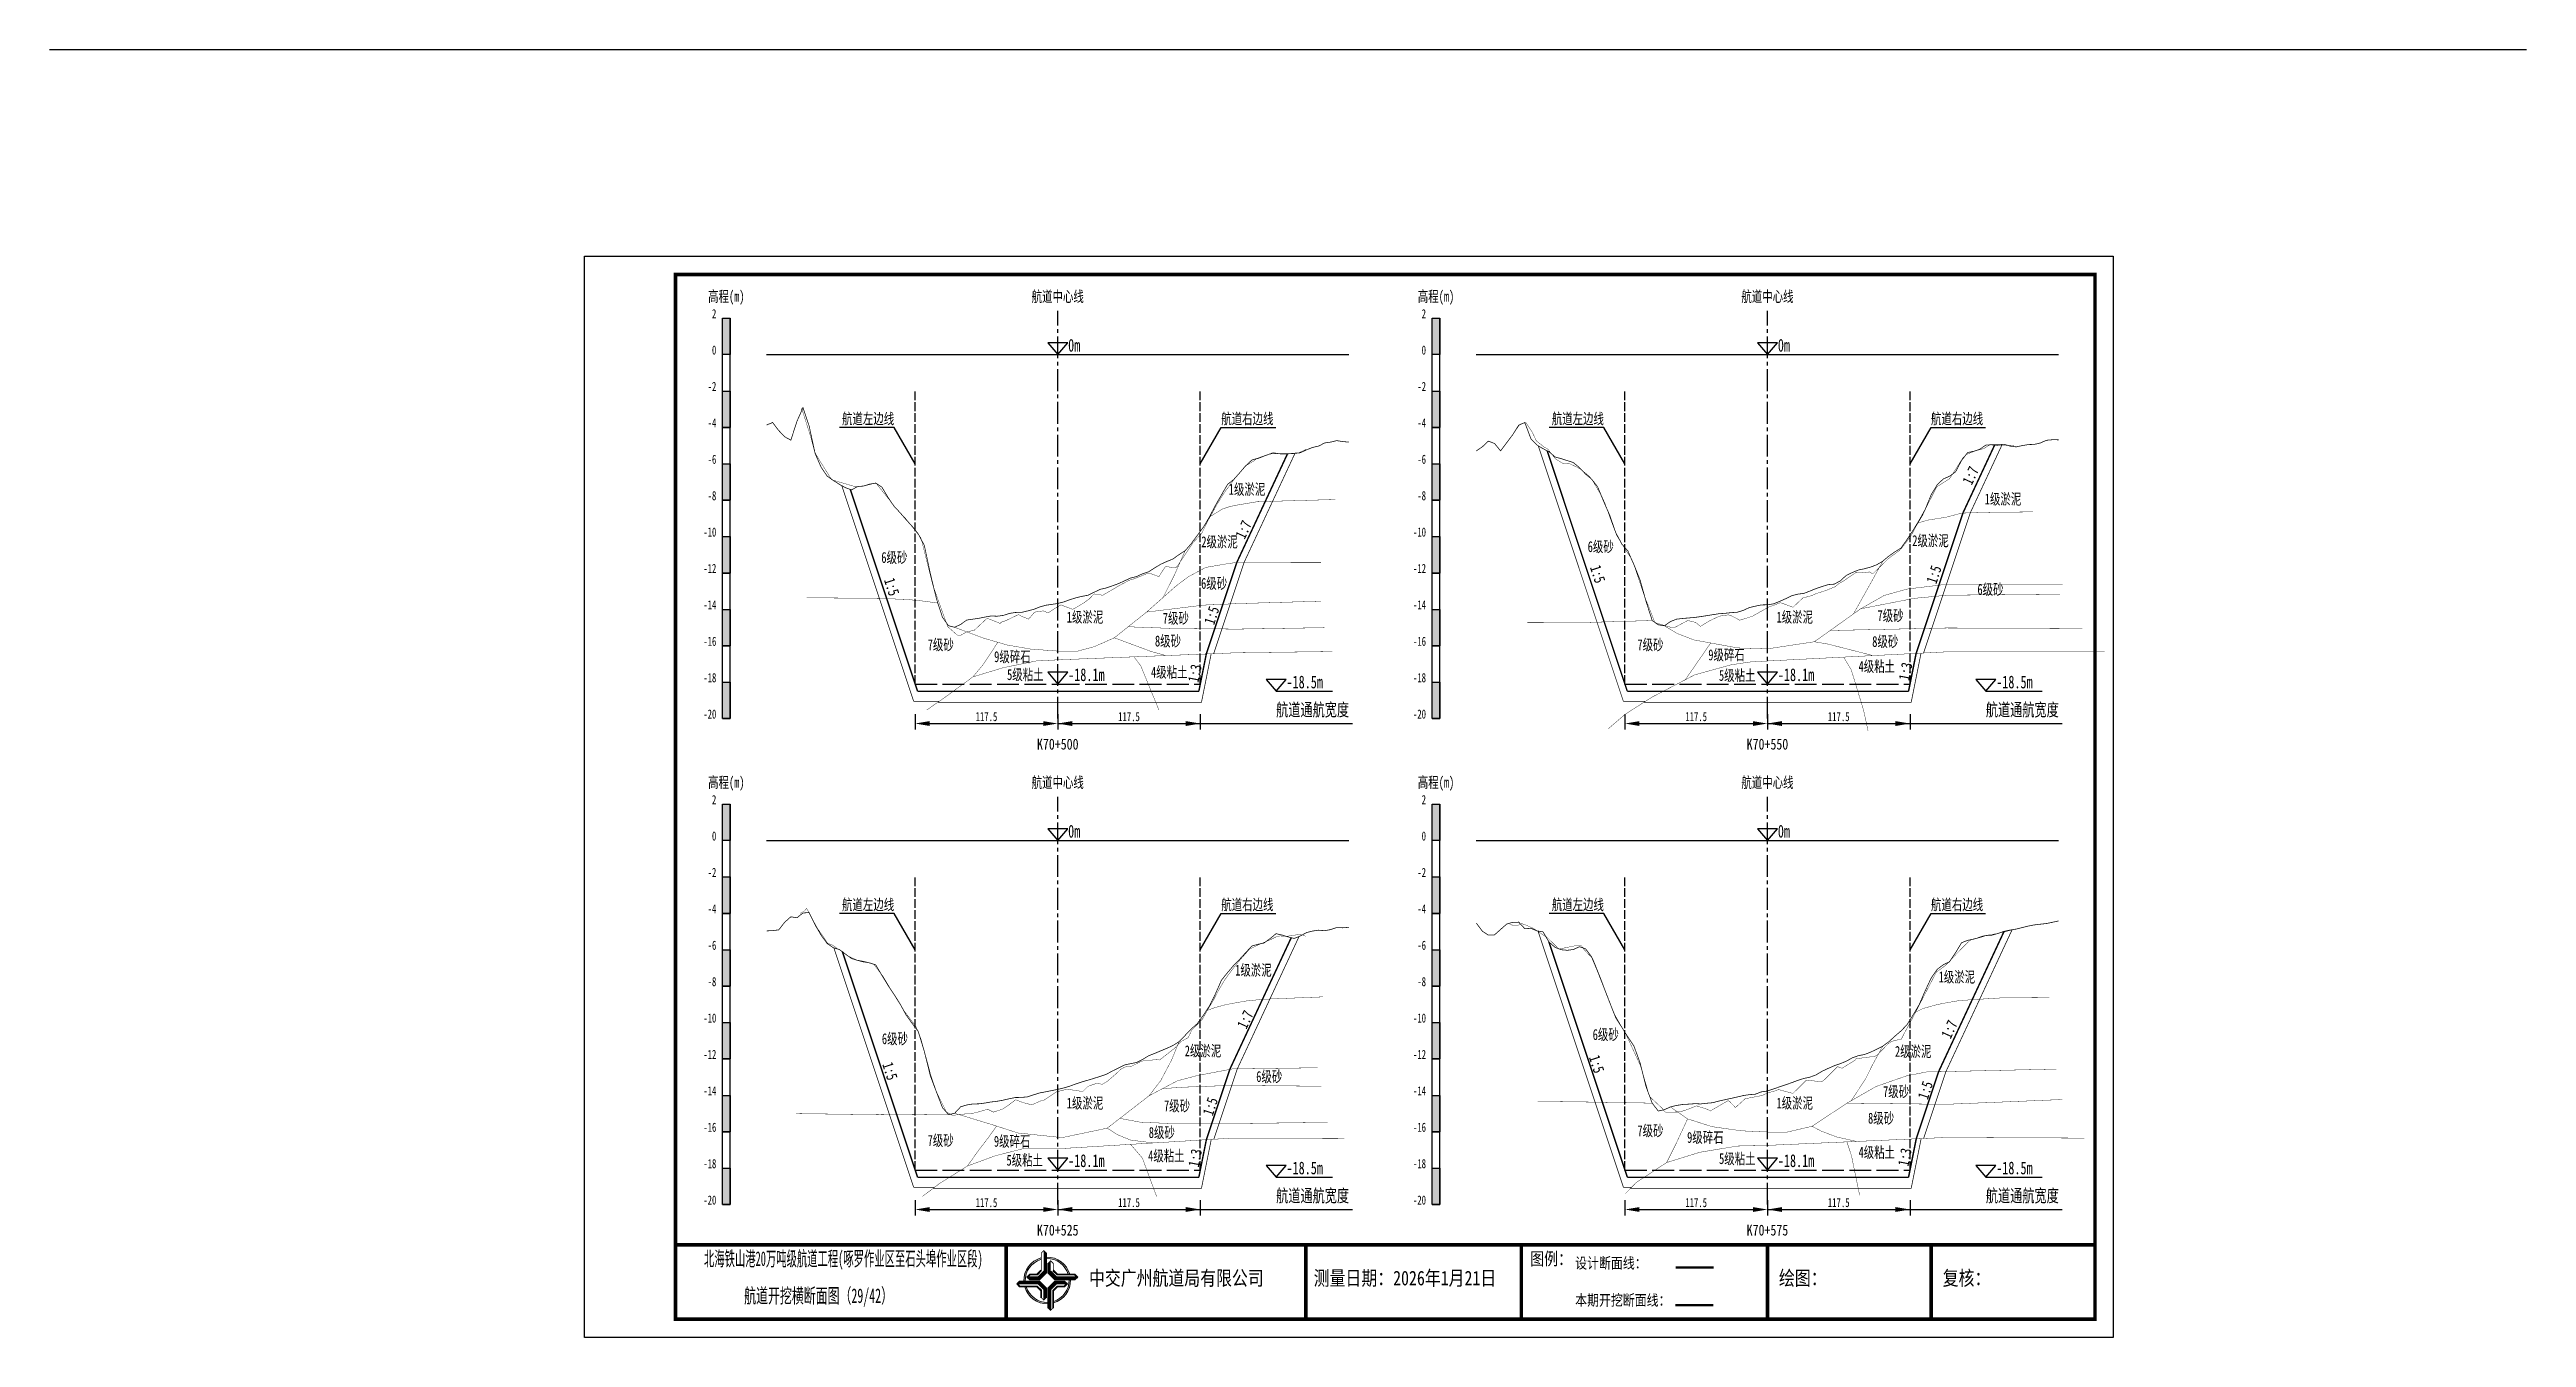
# Model space of a CAD drawing. Header units: millimetres. Extents: x 0 to 1680, y -8762 to 0.
# Drawn here: x 483 to 1164, y -5198 to -4844 of the extents above; entities that cross this region are included whole.
import ezdxf
from ezdxf.enums import TextEntityAlignment as Align

# ---------------------------------------------------------------- set-up
doc = ezdxf.new("R2010")
doc.units = ezdxf.units.MM
for name, pattern in [('ACAD_ISO02W100', [15, 12, -3]), ('ACAD_ISO05W100', [33, 24, -3, 0, -3, 0, -3]), ('CENTER2', [1.125, 0.75, -0.125, 0.125, -0.125])]:
    doc.linetypes.add(name, pattern=pattern)
for name, color, linetype in [('0-桩号', 1, 'Continuous'), ('0-航道左右边线标注', 8, 'Continuous'), ('1-疏浚底高', 7, 'Continuous'), ('1-通航宽度', 7, 'Continuous'), ('1-通航底高', 7, 'Continuous'), ('202601', 5, 'Continuous'), ('DMX', 20, 'Continuous'), ('L1', 7, 'Continuous'), ('图幅外框线', 145, 'Continuous'), ('地质分层', 6, 'Continuous'), ('坡比', 1, 'Continuous'), ('尺寸标注', 1, 'Continuous'), ('开挖线', 4, 'Continuous'), ('标尺', 7, 'Continuous'), ('超挖线', 3, 'Continuous'), ('辅助框', 7, 'Continuous'), ('通航底面线', 7, 'ACAD_ISO02W100')]:
    doc.layers.add(name, color=color, linetype=linetype)
doc.styles.get("Standard").update_dxf_attribs({"font": 'arial.ttf'})
doc.styles.add('仿宋', font='仿宋_GB2312.ttf', dxfattribs={"width": 0.8})
doc.styles.add('仿宋GB2312', font='仿宋_GB2312.ttf', dxfattribs={"width": 0.7, "height": 2.5})
doc.styles.add('仿宋体', font='仿宋_GB2312.ttf', dxfattribs={"width": 0.8})
doc.dimstyles.new('2000', dxfattribs={"dimtxt": 3, "dimasz": 2.5, "dimexe": 1.25, "dimexo": 0.625, "dimtad": 1, "dimlfac": 2, "dimdsep": 46, "dimtxsty": 'Standard', "dimcen": 2.5, "dimadec": 0, "dimazin": 0, "dimtfac": 1, "dimtmove": 0, "dimatfit": 3, "dimfxl": 0, "dimarcsym": 0})

msp = doc.modelspace()

# ---------------------------------------------------------------- texts
at = {"layer": '0-桩号', "style": '仿宋', "width": 0.8}
for s, p in [('K70+500', (760, -5034.5289)), ('K70+550', (955, -5034.5289)), ('K70+525', (760, -5168.0289)), ('K70+575', (955, -5168.0289))]:
    msp.add_text(s, height=3, dxfattribs=at).set_placement(p, align=Align.MIDDLE)
at = {"layer": '0-航道左右边线标注', "style": '仿宋', "width": 0.7}
for p in [(715.0598306411584, -4947.499999999882), (910.0598306411584, -4947.499999999882), (715.0598306411584, -5080.99999999895), (910.0598306411584, -5080.99999999895)]:
    msp.add_text('航道左边线', height=3, dxfattribs=at).set_placement(p, align=Align.BOTTOM_RIGHT)
for p in [(804.9401693587288, -4947.500000000118), (999.9401693587288, -4947.500000000118), (804.9401693587288, -5080.999999999187), (999.9401693587288, -5080.999999999187)]:
    msp.add_text('航道右边线', height=3, dxfattribs=at).set_placement(p, align=Align.BOTTOM_LEFT)
at = {"layer": '1-通航宽度', "style": '仿宋', "width": 0.7}
for p in [(820, -5027.85), (1015, -5027.85), (820, -5161.35), (1015, -5161.35)]:
    msp.add_text('航道通航宽度', height=3.5, dxfattribs=at).set_placement(p, align=Align.BOTTOM_LEFT)
at = {"layer": 'L1', "style": '仿宋', "width": 0.7}
for p in [(759.9999999999991, -4911.52892156085), (954.9999999999991, -4911.52892156085), (759.9999999999991, -5045.028921559919), (954.9999999999991, -5045.028921559919)]:
    msp.add_text('航道中心线', height=3, dxfattribs=at).set_placement(p, align=Align.MIDDLE_CENTER)
for p in [(762.8561237953245, -4926.679669429315), (957.8561237953245, -4926.679669429315), (762.8561237953245, -5060.179669428384), (957.8561237953245, -5060.179669428384)]:
    msp.add_text('0m ', height=3.5, dxfattribs=at).set_placement(p)
at = {"layer": '地质分层', "linetype": 'Continuous', "width": 0.7}
for s, style, p in [('1级淤泥', '仿宋体', (812.0087804978157, -4964.4925753344)), ('1级淤泥', '仿宋体', (1019.724835886547, -4967.164228188925)), ('6级砂', '仿宋GB2312', (715.1009399577888, -4983.224099612395)), ('2级淤泥', '仿宋体', (804.4574556297885, -4978.91353830972)), ('6级砂', '仿宋GB2312', (909.1931700752612, -4980.246767819739)), ('2级淤泥', '仿宋体', (999.7957341915462, -4978.600602987764)), ('6级砂', '仿宋GB2312', (802.9644800789974, -4990.333943095196)), ('6级砂', '仿宋GB2312', (1016.273853900857, -4991.997623673975)), ('1级淤泥', '仿宋体', (767.5026518503255, -4999.599395859856)), ('7级砂', '仿宋GB2312', (792.4405531648081, -4999.905667545325)), ('1级淤泥', '仿宋体', (962.5026518503255, -4999.599395859856)), ('7级砂', '仿宋GB2312', (988.8181578447766, -4999.188186607669)), ('7级砂', '仿宋GB2312', (727.85358515392, -5007.211462724175)), ('9级碎石', '仿宋GB2312', (747.5417532918291, -5010.478657479376)), ('8级砂', '仿宋GB2312', (790.2868330898709, -5006.173206380121)), ('7级砂', '仿宋GB2312', (922.85358515392, -5007.211462724175)), ('9级碎石', '仿宋GB2312', (943.7542127497873, -5009.977459618469)), ('8级砂', '仿宋GB2312', (987.364380223582, -5006.311202815938)), ('5级粘土', '仿宋体', (751.0893928556325, -5015.395866947154)), ('4级粘土', '仿宋GB2312', (790.6396595598562, -5014.741739965841)), ('5级粘土', '仿宋体', (946.6921559367038, -5015.621281370994)), ('4级粘土', '仿宋GB2312', (985.0361681451832, -5013.137392837678)), ('1级淤泥', '仿宋体', (813.7715270006884, -5096.578989817925)), ('1级淤泥', '仿宋体', (1007.05005778934, -5098.466349412203)), ('6级砂', '仿宋GB2312', (715.2578763558558, -5115.430654009808)), ('2级淤泥', '仿宋体', (799.9083143348525, -5118.75165650513)), ('6级砂', '仿宋GB2312', (910.5663445891696, -5114.276626628591)), ('2级淤泥', '仿宋体', (995.0492927295691, -5118.90726027406)), ('6级砂', '仿宋GB2312', (818.108428063957, -5125.824011023818)), ('1级淤泥', '仿宋体', (767.5026518503255, -5133.099395859856)), ('1级淤泥', '仿宋体', (962.5026518503255, -5133.099395859856)), ('7级砂', '仿宋GB2312', (990.3409201789618, -5129.945453805431)), ('7级砂', '仿宋GB2312', (792.7688041494621, -5133.867513987389)), ('8级砂', '仿宋GB2312', (986.2212250101657, -5137.252043499448)), ('7级砂', '仿宋GB2312', (727.8313982677719, -5143.375235942782)), ('9级碎石', '仿宋GB2312', (747.4742471868813, -5143.604378301909)), ('8级砂', '仿宋GB2312', (788.5917874259103, -5141.191294171029)), ('7级砂', '仿宋GB2312', (922.85358515392, -5140.711462724175)), ('9级碎石', '仿宋GB2312', (937.9391532515001, -5142.541204668913)), ('4级粘土', '仿宋GB2312', (985.0361681451832, -5146.637392837678)), ('5级粘土', '仿宋体', (750.9261341335368, -5148.80055461216)), ('4级粘土', '仿宋GB2312', (789.8516899627139, -5147.605511901045)), ('5级粘土', '仿宋体', (946.7161705707113, -5148.372323754193))]:
    msp.add_text(s, height=3, dxfattribs=dict(at, style=style)).set_placement(p, align=Align.MIDDLE_CENTER)
at = {"layer": '坡比', "style": '仿宋体', "width": 0.8}
for s, rotation, p in [('1:7', 65, (1010.80555702885, -4960.727930704073)), ('1:7', 65, (811.0376164850472, -4975.585119182629)), ('1:5', 288, (908.364563025917, -4987.785175453907)), ('1:5', 72, (1000.741118899597, -4987.903230515511)), ('1:5', 288, (714.385720520605, -4991.294107405675)), ('1:5', 72, (802.3050726861829, -4999.140643421531)), ('1:3', 79, (797.6641059060867, -5015.048290808196)), ('1:3', 79, (992.9473379254205, -5014.520836720016)), ('1:7', 65, (811.5220043114036, -5110.161872087908)), ('1:7', 65, (1004.9989642741, -5112.846350988012)), ('1:5', 288, (713.9173121201211, -5124.339305732133)), ('1:5', 288, (908.0816169849686, -5122.395179352842)), ('1:5', 72, (998.377954667586, -5129.583977651505)), ('1:5', 72, (801.922898083968, -5134.040489682418)), ('1:3', 79, (797.7389979854133, -5148.186252919977)), ('1:3', 79, (992.7284932595294, -5147.961489595325))]:
    msp.add_text(s, height=3, rotation=rotation, dxfattribs=at).set_placement(p, align=Align.MIDDLE)
at = {"layer": '辅助框', "color": 7, "style": '仿宋GB2312'}
for s, width, p in [('北海铁山港20万吨级航道工程(啄罗作业区至石头埠作业区段)', 0.52, (701.0922641004191, -5175.84125590487)), ('         航道开挖横断面图（29/42）', 0.6, (686.946630410447, -5186.028455383558))]:
    msp.add_text(s, height=4, dxfattribs=dict(at, width=width)).set_placement(p, align=Align.MIDDLE_CENTER)
at = {"layer": '辅助框', "lineweight": 0, "char_height": 4, "width": 115.8863471220259, "attachment_point": 1}
for s, insert in [('{\\fKaiTi|b0|i0|c134|p49;\\W0.8;中交广州航道局有限公司}', (768.5828873357696, -5179.182042507085)), ('{\\fKaiTi|b0|i0|c134|p49;\\W0.8;测量日期：2026年1月21日}', (830.3284275267627, -5179.182042507085)), ('{\\fKaiTi|b0|i0|c134|p49;\\W0.8;绘图：}', (958.1550933698666, -5179.182042507085)), ('{\\fKaiTi|b0|i0|c134|p49;\\W0.8;复核：}', (1003.155093369867, -5179.182042507085))]:
    msp.add_mtext(s, dxfattribs=dict(at, insert=insert))
at = {"layer": '辅助框', "insert": (889.8269339597706, -5174.131954133956), "char_height": 3.5, "width": 20.65205776894732, "attachment_point": 1, "style": '仿宋'}
msp.add_mtext('{\\C3;图例：}', dxfattribs=at)
at = {"layer": '辅助框', "color": 7, "lineweight": 50, "insert": (902.1653762107808, -5175.551345709999), "char_height": 3, "width": 26.24716962347821, "attachment_point": 1, "style": '仿宋'}
msp.add_mtext('设计断面线：', dxfattribs=at)
at = {"layer": '辅助框', "color": 1, "insert": (902.1653762107808, -5185.760362698303), "char_height": 3, "width": 26.24716962347821, "attachment_point": 1, "style": '仿宋'}
msp.add_mtext('本期开挖断面线：', dxfattribs=at)

# ---------------------------------------------------------------- blocks, each defined once
blk = doc.blocks.new('标尺')
at = {"layer": '标尺', "linetype": 'Continuous'}
for points in [[(-2.116669999959413, 100), (0, 100), (0, 90), (-2.116669999959413, 90)], [(-2.116669999959413, 80), (0, 80), (0, 70), (-2.116669999959413, 70)], [(-2.116669999959413, 60), (0, 60), (0, 50), (-2.116669999959413, 50)], [(-2.116669999959413, 40), (0, 40), (0, 30), (-2.116669999959413, 30)], [(-2.116669999959413, 20), (0, 20), (0, 10), (-2.116669999959413, 10)], [(-2.116669999959413, 0), (0, 0), (0, -10), (-2.116669999959413, -10)]]:
    blk.add_hatch(color=256, dxfattribs=at).paths.add_polyline_path(points)
for p, q in [((-2.116669999959413, -10), (-2.116669999959413, 100)), ((0, -10), (0, 100)), ((-2.116669999959413, 80), (0, 80)), ((-2.116669999959413, 70), (0, 70)), ((-2.116669999959413, 60), (0, 60)), ((-2.116669999959413, 50), (0, 50)), ((-2.116669999959413, 40), (0, 40)), ((-2.116669999959413, 30), (0, 30)), ((-2.116669999959413, 20), (0, 20)), ((-2.116669999959413, 10), (0, 10)), ((-2.116669999959413, 0), (0, 0)), ((-2.116669999959413, -10), (0, -10))]:
    blk.add_line(p, q, dxfattribs=at)
at = {"layer": '标尺'}
for points in [[(-2.116669999959413, 100), (0, 100), (0, 90), (-2.116669999959413, 90)], [(-2.116669999959413, 100), (0, 100), (0, 90), (-2.116669999959413, 90)], [(-2.116669999959413, 80), (0, 80), (0, 70), (-2.116669999959413, 70)], [(-2.116669999959413, 80), (0, 80), (0, 70), (-2.116669999959413, 70)], [(-2.116669999959413, 60), (0, 60), (0, 50), (-2.116669999959413, 50)], [(-2.116669999959413, 60), (0, 60), (0, 50), (-2.116669999959413, 50)], [(-2.116669999959413, 40), (0, 40), (0, 30), (-2.116669999959413, 30)], [(-2.116669999959413, 40), (0, 40), (0, 30), (-2.116669999959413, 30)], [(-2.116669999959413, 20), (0, 20), (0, 10), (-2.116669999959413, 10)], [(-2.116669999959413, 20), (0, 20), (0, 10), (-2.116669999959413, 10)], [(-2.116669999959413, 0), (0, 0), (0, -10), (-2.116669999959413, -10)], [(-2.116669999959413, 0), (0, 0), (0, -10), (-2.116669999959413, -10)]]:
    blk.add_lwpolyline(points, close=True, dxfattribs=at)
at = {"layer": '标尺', "style": '仿宋GB2312', "width": 0.7}
blk.add_text('高程(m)', height=3, dxfattribs=at).set_placement((-1.058334999950603, 106.0000000009313), align=Align.MIDDLE_CENTER)
for s, p in [('2', (-3.816669999971054, 100)), ('0', (-3.816669999971054, 90)), ('-2', (-3.816669999971054, 80)), ('-4', (-3.816669999971054, 70)), ('-6', (-3.816669999971054, 60)), ('-8', (-3.816669999971054, 50)), ('-10', (-3.816669999971054, 40)), ('-12', (-3.816669999971054, 30)), ('-14', (-3.816669999971054, 20)), ('-16', (-3.816669999971054, 10)), ('-18', (-3.816669999971054, 0)), ('-20', (-3.816669999971054, -10))]:
    blk.add_text(s, height=2.5, dxfattribs=at).set_placement(p, align=Align.RIGHT)
blk = doc.blocks.new('通航底高')
at = {"layer": '1-通航底高'}
for p, q in [((-2.762494692986365, 3.232132659759372), (5.923793651163578e-06, 6.932765245437622e-06)), ((2.762506540631875, 3.232132659759372), (-2.762494692986365, 3.232132659759372)), ((5.923793651163578e-06, 6.932765245437622e-06), (2.762506540631875, 3.232132659759372))]:
    blk.add_line(p, q, dxfattribs=at)
at = {"layer": '1-通航底高', "style": '仿宋', "width": 0.7}
blk.add_attdef('通航底高', (2.856129719933961, 0.8203305718488991), '', height=3.5, dxfattribs=at)
blk = doc.blocks.new('疏浚底高')
at = {"layer": '1-疏浚底高'}
for p, q in [((-2.762500616780017, 3.232125726994127), (0, 0)), ((2.762500616838224, 3.232125726994127), (-2.762500616780017, 3.232125726994127)), ((0, 0), (2.762500616838224, 3.232125726994127)), ((-5.923793651163578e-06, -6.932765245437622e-06), (15.51466270413067, -6.932765245437622e-06))]:
    blk.add_line(p, q, dxfattribs=at)
at = {"layer": '1-疏浚底高', "style": '仿宋', "width": 0.7}
blk.add_attdef('疏浚底高', (2.856123796140309, 0.8203236390836537), '', height=3.5, dxfattribs=at)
blk = doc.blocks.new('*D248')
at = {"layer": 'Defpoints', "color": 0}
for p in [(720.8333333326782, -5018), (760, -5018), (760, -5028.852841421393)]:
    blk.add_point(p, dxfattribs=at)
at = {"layer": '尺寸标注', "color": 0, "lineweight": -2, "ltscale": 0.5}
for p, q in [((720.8333333326782, -5026.25), (720.8333333326782, -5030.452841421394)), ((724.8333333326782, -5028.852841421393), (756, -5028.852841421393)), ((760, -5026.25), (760, -5030.452841421394))]:
    blk.add_line(p, q, dxfattribs=at)
at = {"layer": '尺寸标注', "color": 0}
for points in [[(724.8333333326782, -5028.186174754726), (724.8333333326782, -5029.51950808806), (720.8333333326782, -5028.852841421393)], [(756, -5029.51950808806), (756, -5028.186174754726), (760, -5028.852841421393)]]:
    blk.add_solid(points, dxfattribs=at)
at = {"layer": '尺寸标注', "color": 0, "insert": (740.4166666663391, -5026.956412849965), "char_height": 2.5, "attachment_point": 5, "style": '仿宋GB2312'}
blk.add_mtext('117.5', dxfattribs=at)
blk = doc.blocks.new('*D249')
at = {"layer": 'Defpoints', "color": 0}
for p in [(720.8333333328919, -5151.5), (760, -5151.5), (760, -5162.352811079301)]:
    blk.add_point(p, dxfattribs=at)
at = {"layer": '尺寸标注', "color": 0, "lineweight": -2, "ltscale": 0.5}
for p, q in [((720.8333333328919, -5159.75), (720.8333333328919, -5163.952811079302)), ((724.8333333328919, -5162.352811079301), (756, -5162.352811079301)), ((760, -5159.75), (760, -5163.952811079302))]:
    blk.add_line(p, q, dxfattribs=at)
at = {"layer": '尺寸标注', "color": 0}
for points in [[(724.8333333328919, -5161.686144412634), (724.8333333328919, -5163.019477745968), (720.8333333328919, -5162.352811079301)], [(756, -5163.019477745968), (756, -5161.686144412634), (760, -5162.352811079301)]]:
    blk.add_solid(points, dxfattribs=at)
at = {"layer": '尺寸标注', "color": 0, "insert": (740.416666666446, -5160.456382507873), "char_height": 2.5, "attachment_point": 5, "style": '仿宋GB2312'}
blk.add_mtext('117.5', dxfattribs=at)
blk = doc.blocks.new('*D250')
at = {"layer": 'Defpoints', "color": 0}
for p in [(915.8333333328801, -5018), (955, -5018), (955, -5028.852573125129)]:
    blk.add_point(p, dxfattribs=at)
at = {"layer": '尺寸标注', "color": 0, "lineweight": -2, "ltscale": 0.5}
for p, q in [((915.8333333328801, -5026.25), (915.8333333328801, -5030.45257312513)), ((919.8333333328801, -5028.852573125129), (951, -5028.852573125129)), ((955, -5026.25), (955, -5030.45257312513))]:
    blk.add_line(p, q, dxfattribs=at)
at = {"layer": '尺寸标注', "color": 0}
for points in [[(919.8333333328801, -5028.185906458462), (919.8333333328801, -5029.519239791796), (915.8333333328801, -5028.852573125129)], [(951, -5029.519239791796), (951, -5028.185906458462), (955, -5028.852573125129)]]:
    blk.add_solid(points, dxfattribs=at)
at = {"layer": '尺寸标注', "color": 0, "insert": (935.41666666644, -5026.956144553701), "char_height": 2.5, "attachment_point": 5, "style": '仿宋GB2312'}
blk.add_mtext('117.5', dxfattribs=at)
blk = doc.blocks.new('*D251')
at = {"layer": 'Defpoints', "color": 0}
for p in [(915.8333333352489, -5151.5), (955, -5151.5), (955, -5162.352542728843)]:
    blk.add_point(p, dxfattribs=at)
at = {"layer": '尺寸标注', "color": 0, "lineweight": -2, "ltscale": 0.5}
for p, q in [((915.8333333352489, -5159.75), (915.8333333352489, -5163.952542728844)), ((919.8333333352489, -5162.352542728843), (951, -5162.352542728843)), ((955, -5159.75), (955, -5163.952542728844))]:
    blk.add_line(p, q, dxfattribs=at)
at = {"layer": '尺寸标注', "color": 0}
for points in [[(919.8333333352489, -5161.685876062176), (919.8333333352489, -5163.01920939551), (915.8333333352489, -5162.352542728843)], [(951, -5163.01920939551), (951, -5161.685876062176), (955, -5162.352542728843)]]:
    blk.add_solid(points, dxfattribs=at)
at = {"layer": '尺寸标注', "color": 0, "insert": (935.4166666676244, -5160.456114157415), "char_height": 2.5, "attachment_point": 5, "style": '仿宋GB2312'}
blk.add_mtext('117.5', dxfattribs=at)
blk = doc.blocks.new('*D305')
at = {"layer": 'Defpoints', "color": 0}
for p in [(760, -5018), (799.1666666671199, -5018), (799.1666666671199, -5028.852787551242)]:
    blk.add_point(p, dxfattribs=at)
at = {"layer": '尺寸标注', "color": 0, "lineweight": -2, "ltscale": 0.5}
for p, q in [((760, -5026.25), (760, -5030.452787551242)), ((764, -5028.852787551242), (795.1666666671199, -5028.852787551242)), ((799.1666666671199, -5026.25), (799.1666666671199, -5030.452787551242))]:
    blk.add_line(p, q, dxfattribs=at)
at = {"layer": '尺寸标注', "color": 0}
for points in [[(764, -5028.186120884575), (764, -5029.519454217909), (760, -5028.852787551242)], [(795.1666666671199, -5029.519454217909), (795.1666666671199, -5028.186120884575), (799.1666666671199, -5028.852787551242)]]:
    blk.add_solid(points, dxfattribs=at)
at = {"layer": '尺寸标注', "color": 0, "insert": (779.58333333356, -5026.956358979814), "char_height": 2.5, "attachment_point": 5, "style": '仿宋GB2312'}
blk.add_mtext('117.5', dxfattribs=at)
blk = doc.blocks.new('*D306')
at = {"layer": 'Defpoints', "color": 0}
for p in [(760, -5151.5), (799.1666666673336, -5151.5), (799.1666666673336, -5162.352757198268)]:
    blk.add_point(p, dxfattribs=at)
at = {"layer": '尺寸标注', "color": 0, "lineweight": -2, "ltscale": 0.5}
for p, q in [((760, -5159.75), (760, -5163.952757198268)), ((764, -5162.352757198268), (795.1666666673336, -5162.352757198268)), ((799.1666666673336, -5159.75), (799.1666666673336, -5163.952757198268))]:
    blk.add_line(p, q, dxfattribs=at)
at = {"layer": '尺寸标注', "color": 0}
for points in [[(764, -5161.686090531601), (764, -5163.019423864935), (760, -5162.352757198268)], [(795.1666666673336, -5163.019423864935), (795.1666666673336, -5161.686090531601), (799.1666666673336, -5162.352757198268)]]:
    blk.add_solid(points, dxfattribs=at)
at = {"layer": '尺寸标注', "color": 0, "insert": (779.5833333336668, -5160.456328626839), "char_height": 2.5, "attachment_point": 5, "style": '仿宋GB2312'}
blk.add_mtext('117.5', dxfattribs=at)
blk = doc.blocks.new('*D307')
at = {"layer": 'Defpoints', "color": 0}
for p in [(955, -5018), (994.1666666647507, -5018), (994.1666666647507, -5028.852519208895)]:
    blk.add_point(p, dxfattribs=at)
at = {"layer": '尺寸标注', "color": 0, "lineweight": -2, "ltscale": 0.5}
for p, q in [((955, -5026.25), (955, -5030.452519208895)), ((959, -5028.852519208895), (990.1666666647507, -5028.852519208895)), ((994.1666666647507, -5026.25), (994.1666666647507, -5030.452519208895))]:
    blk.add_line(p, q, dxfattribs=at)
at = {"layer": '尺寸标注', "color": 0}
for points in [[(959, -5028.185852542228), (959, -5029.519185875562), (955, -5028.852519208895)], [(990.1666666647507, -5029.519185875562), (990.1666666647507, -5028.185852542228), (994.1666666647507, -5028.852519208895)]]:
    blk.add_solid(points, dxfattribs=at)
at = {"layer": '尺寸标注', "color": 0, "insert": (974.5833333323753, -5026.956090637466), "char_height": 2.5, "attachment_point": 5, "style": '仿宋GB2312'}
blk.add_mtext('117.5', dxfattribs=at)
blk = doc.blocks.new('*D308')
at = {"layer": 'Defpoints', "color": 0}
for p in [(955, -5151.5), (994.1666666671199, -5151.5), (994.1666666671199, -5162.352488801718)]:
    blk.add_point(p, dxfattribs=at)
at = {"layer": '尺寸标注', "color": 0, "lineweight": -2, "ltscale": 0.5}
for p, q in [((955, -5159.75), (955, -5163.952488801719)), ((959, -5162.352488801718), (990.1666666671199, -5162.352488801718)), ((994.1666666671199, -5159.75), (994.1666666671199, -5163.952488801719))]:
    blk.add_line(p, q, dxfattribs=at)
at = {"layer": '尺寸标注', "color": 0}
for points in [[(959, -5161.685822135051), (959, -5163.019155468385), (955, -5162.352488801718)], [(990.1666666671199, -5163.019155468385), (990.1666666671199, -5161.685822135051), (994.1666666671199, -5162.352488801718)]]:
    blk.add_solid(points, dxfattribs=at)
at = {"layer": '尺寸标注', "color": 0, "insert": (974.58333333356, -5160.45606023029), "char_height": 2.5, "attachment_point": 5, "style": '仿宋GB2312'}
blk.add_mtext('117.5', dxfattribs=at)

# ---------------------------------------------------------------- dimensions: what is measured, and where the dimension line sits
at = {"layer": '尺寸标注', "ltscale": 0.5}
for p1, p2, distance, picture, middle in [((720.8333333326782, -5018), (760, -5018), -10.85284142139335, '*D248', (740.4166666663391, -5026.956412849965)), ((760, -5018), (799.1666666671199, -5018), -10.852787551241818, '*D305', (779.58333333356, -5026.956358979814)), ((915.8333333328801, -5018), (955, -5018), -10.852573125129311, '*D250', (935.41666666644, -5026.956144553701)), ((955, -5018), (994.1666666647507, -5018), -10.852519208894591, '*D307', (974.5833333323753, -5026.956090637466)), ((720.8333333328919, -5151.5), (760, -5151.5), -10.852811079301318, '*D249', (740.416666666446, -5160.456382507873)), ((760, -5151.5), (799.1666666673336, -5151.5), -10.852757198267682, '*D306', (779.5833333336668, -5160.456328626839)), ((915.8333333352489, -5151.5), (955, -5151.5), -10.852542728843218, '*D251', (935.4166666676244, -5160.456114157415)), ((955, -5151.5), (994.1666666671199, -5151.5), -10.85248880171821, '*D308', (974.58333333356, -5160.45606023029))]:
    dim = msp.add_aligned_dim(p1=p1, p2=p2, distance=distance, dimstyle='2000', override={"dimtxt": 3.5, "dimasz": 4, "dimexe": 1.6, "dimexo": 8.25, "dimlfac": 3, "dimtxsty": '仿宋GB2312'}, dxfattribs=at)
    dim.commit()
    dim.dimension.update_dxf_attribs({"geometry": picture, "text_midpoint": middle})

# ---------------------------------------------------------------- hatches: boundary and pattern name
at = {"layer": '辅助框'}
h = msp.add_hatch(color=5, dxfattribs=at)
edge = h.paths.add_edge_path()
edge.add_ellipse((757.1048981645192, -5181.849361724388), major_axis=(-6.017077195920141, 1.733884546287947e-06), ratio=0.9999999825377229, start_angle=-73.21171767175571, end_angle=1.446762146054482, ccw=False)
edge.add_line((755.3669512681747, -5176.088740435135), (755.3669512681747, -5175.667564622652))
edge.add_ellipse((757.1048981645192, -5181.849361724388), major_axis=(-6.421454345493813, 3.783831980513644e-06), ratio=0.9999999825377264, start_angle=-74.29719975771904, end_angle=1.35689506309039)
edge.add_line((750.6852443925525, -5182.001418438208), (751.0897390788878, -5182.001279625189))
edge = h.paths.add_edge_path()
edge.add_ellipse((757.1048981645192, -5181.849361724388), major_axis=(-6.017077195920906, 2.624791690933952e-07), ratio=0.9999999825377339, start_angle=196.7802887631043, end_angle=271.43091869106274, ccw=False)
edge.add_line((762.8657615312125, -5180.112217217457), (763.2869208646501, -5180.112217217457))
edge.add_ellipse((757.1048981645192, -5181.849361724388), major_axis=(-6.42145434549481, 2.055023733972632e-07), ratio=0.9999999825377471, start_angle=195.6953323995753, end_angle=271.3407921785149)
edge.add_line((756.9546421006704, -5175.429665483964), (756.9546421006704, -5175.834160818589))
edge = h.paths.add_edge_path()
edge.add_ellipse((757.1048981645192, -5181.849361724388), major_axis=(-6.421454345494847, 2.398647111377442e-07), ratio=0.9999999825377328, start_angle=105.7065267224622, end_angle=181.3336320078198)
edge.add_line((763.5246130754139, -5181.699907793533), (763.120118992218, -5181.699907793533))
edge.add_ellipse((757.1048981645192, -5181.849361724388), major_axis=(-6.017077195920033, 3.038804149501319e-06), ratio=0.9999999825377467, start_angle=106.79232762585761, end_angle=181.4233031416354, ccw=False)
edge.add_line((758.8432505388047, -5187.609860479367), (758.8432505388047, -5188.031044626963))
edge = h.paths.add_edge_path()
edge.add_ellipse((757.1048981645192, -5181.849361724388), major_axis=(6.017077195919978, 2.129043967020969e-06), ratio=0.9999999825377341, start_angle=196.8039056354283, end_angle=271.4347580706571, ccw=False)
edge.add_line((751.3447520372058, -5183.588882915747), (750.9235845126296, -5183.589027449381))
edge.add_ellipse((757.1048981645192, -5181.849361724388), major_axis=(6.421454345494965, 1.010893226884053e-06), ratio=0.9999999825377122, start_angle=195.7186902341801, end_angle=271.3444001294426)
edge.add_line((757.2555596849108, -5188.269048223508), (757.2555596849108, -5187.864552247775))
h = msp.add_hatch(color=5, dxfattribs=at)
h.paths.add_polyline_path([(756.9546421006704, -5174.245531914723), (756.1757059281852, -5173.467633330833), (755.3669512681747, -5174.276153838646), (755.3669512681747, -5179.036597661984), (754.2904413530017, -5180.112023077023), (752.3438002488698, -5180.112023077023), (751.5476570176864, -5180.907358599197), (752.3430715379502, -5181.699178399098), (754.9786409013356, -5181.699178399098), (756.9546421006704, -5179.723855132592)])
h.paths.add_polyline_path([(756.1454878373827, -5179.335033672583), (754.5901777513112, -5180.890380010616), (751.8645652055527, -5180.890380010616), (752.4652603746141, -5180.292388775122), (754.4098916063095, -5180.292388775122), (755.5465556779588, -5179.124466802608), (755.5465556779588, -5174.365021880639), (756.1454878373827, -5173.767331255448)], flags=16)
h = msp.add_hatch(color=5, dxfattribs=at)
h.paths.add_polyline_path([(759.2303930924918, -5181.699907793533), (764.7087164384509, -5181.699907793533), (765.4866149797226, -5180.920971685421), (764.6780945359851, -5180.112217217457), (759.9176505204822, -5180.112217217457), (758.8422251481796, -5179.03570710994), (758.8422251481796, -5177.089066240799), (758.0468895402636, -5176.292922881616), (757.255069890001, -5177.088337358963), (757.255069890001, -5179.723906744015)])
h.paths.add_polyline_path([(758.0638683000292, -5179.335443487179), (758.0638683000292, -5176.609831133377), (758.6618594285633, -5177.2105261531), (758.6618594285633, -5179.155157427323), (759.8297815507437, -5180.291821563255), (764.5892263871814, -5180.291821563255), (765.186916990825, -5180.890753594411), (759.6192146592821, -5180.890753594411)], flags=16)
h = msp.add_hatch(color=5, dxfattribs=at)
h.paths.add_polyline_path([(754.9782503556992, -5181.99994512273), (749.4999273301746, -5182.00182517649), (748.722296138146, -5182.781028228294), (749.5310940782215, -5183.589505327714), (754.2915378373648, -5183.587871709836), (755.3673325639452, -5184.664012334835), (755.3680006059195, -5186.610653374684), (756.1636093950058, -5187.40652363826), (756.9551560136463, -5186.610837432396), (756.954251555034, -5183.975268389237)])
h.paths.add_polyline_path([(756.1455864884938, -5184.36400901438), (756.1465218583728, -5187.089621367943), (755.5483246263052, -5186.489131426346), (755.5476572892751, -5184.544500322831), (754.3793451341178, -5183.408237114918), (749.6199005754079, -5183.409870391381), (749.0220044663931, -5182.811143438351), (754.5897064988698, -5182.809232793819)], flags=16)
h = msp.add_hatch(color=5, dxfattribs=at)
h.paths.add_polyline_path([(759.2315609056141, -5181.999116607201), (757.2555596849108, -5183.974439873708), (757.2555596849108, -5189.452763262284), (758.0344958787645, -5190.230661675465), (758.8432505388047, -5189.422141167653), (758.8432505388047, -5184.661697344315), (759.9197604539479, -5183.586271929276), (761.8664015580798, -5183.586271929276), (762.6625447679247, -5182.790936407101), (761.867130247661, -5181.999116607201)])
h.paths.add_polyline_path([(759.6200240770067, -5182.807915166866), (762.3456365800585, -5182.807915166866), (761.7449414323355, -5183.405906231177), (759.8003101793016, -5183.405906231177), (758.6636461076523, -5184.57382820369), (758.6636461076523, -5189.333273125661), (758.0647139695669, -5189.930963750851), (758.0647139695669, -5184.363261333716)], flags=16)

# ---------------------------------------------------------------- linework, layer by layer
at = {"layer": '0-航道左右边线标注', "linetype": 'ACAD_ISO02W100', "ltscale": 0.2}
for points in [[(720.8333333333721, -5018), (720.8333333336059, -4937.499999999898)], [(799.1666666666279, -5018), (799.1666666668616, -4937.500000000102)], [(915.8333333333721, -5018), (915.8333333336059, -4937.499999999898)], [(994.1666666666279, -5018), (994.1666666668616, -4937.500000000102)], [(720.8333333333721, -5151.5), (720.8333333336059, -5070.999999998967)], [(799.1666666666279, -5151.5), (799.1666666668616, -5070.999999999171)], [(915.8333333333721, -5151.5), (915.8333333336059, -5070.999999998967)], [(994.1666666666279, -5151.5), (994.1666666668616, -5070.999999999171)]]:
    msp.add_lwpolyline(points, dxfattribs=at)
at = {"layer": '0-航道左右边线标注'}
for points in [[(720.8333333330256, -4957.499999999898), (715.0598306411584, -4947.499999999882), (700.0598306411584, -4947.499999999838)], [(799.1666666668034, -4957.500000000102), (804.9401693587288, -4947.500000000118), (819.9401693587288, -4947.500000000162)], [(915.8333333330256, -4957.499999999898), (910.0598306411584, -4947.499999999882), (895.0598306411584, -4947.499999999838)], [(994.1666666668034, -4957.500000000102), (999.9401693587288, -4947.500000000118), (1014.940169358729, -4947.500000000162)], [(720.8333333330256, -5090.999999998967), (715.0598306411584, -5080.99999999895), (700.0598306411584, -5080.999999998907)], [(799.1666666668034, -5090.999999999171), (804.9401693587288, -5080.999999999187), (819.9401693587288, -5080.999999999231)], [(915.8333333330256, -5090.999999998967), (910.0598306411584, -5080.99999999895), (895.0598306411584, -5080.999999998907)], [(994.1666666668034, -5090.999999999171), (999.9401693587288, -5080.999999999187), (1014.940169358729, -5080.999999999231)]]:
    msp.add_lwpolyline(points, dxfattribs=at)
at = {"layer": '1-通航宽度'}
for points in [[(760, -5028.85), (841, -5028.85)], [(955, -5028.85), (1036, -5028.85)], [(760, -5162.35), (841, -5162.35)], [(955, -5162.35), (1036, -5162.35)]]:
    msp.add_lwpolyline(points, dxfattribs=at)
at = {"layer": '202601', "color": 1, "linetype": 'Continuous', "const_width": 0.1}
for points in [[(689.4629999998001, -4942.599999999535), (689.6663703701702, -4942.350000142584), (692.1330370368371, -4950.099999904165), (693.1063703701701, -4953.900001048574), (693.6563703701702, -4955.099999904165), (697.8897037035041, -4961.900000571733), (697.8963703701702, -4961.900000571733), (697.9063703701702, -4961.900000571733), (704.4530370368371, -4963.800001143944), (704.5963703701701, -4963.749999999534), (706.2830370368372, -4963.699998855125), (709.7630370368371, -4962.850000857845), (710.1663703701702, -4962.850000857845), (710.7997037035042, -4963.749999999534), (713.7830370368372, -4967.449998855125), (714.8763703701701, -4969.000000953203), (717.7430370368371, -4972.049999236595), (718.0197037035041, -4972.350001334677), (718.1830370368372, -4972.499999999534), (722.3863703701701, -4977.800002097616), (722.6797037035042, -4978.899998664385), (725.6230370368371, -4990.650000571733), (728.2563703701701, -4998.049998282915), (729.7830370368372, -5002.249999045853), (732.3130370368372, -5004.499998092184), (733.0930370368371, -5004.749999045865), (735.0197037035041, -5003.649997710716), (737.0397037035042, -5003.249998092184), (739.7063703701701, -5000.749998092184), (740.5197037035041, -4999.999999999534), (741.2163703701701, -5000.149998664385), (744.1663703701702, -5001.350002288353), (744.5130370368371, -5000.999999045865), (745.6997037035042, -5000.599999427335), (749.2430370368371, -4998.899998664385), (750.0797037035042, -4999.400000571733), (752.0163703701702, -5000.149998664385), (753.6263703701701, -4998.249998092184), (755.9897037035041, -4997.899999618065), (757.3563703701701, -4998.449997901444), (759.1030370368371, -4997.300000190267), (760.8663703701701, -4996.249999999534), (763.9197037035042, -4997.399997710716), (764.1563703701702, -4997.399997710716), (764.4097037035042, -4997.350001334677), (767.0930370368371, -4995.749998092184), (768.5663703701701, -4994.699997901444), (769.9830370368371, -4993.249998092184), (772.0263703701701, -4993.550000190267), (772.3330370368371, -4993.649997710716), (772.6297037035041, -4993.449997901444), (776.9963703701701, -4990.900001525415), (777.7430370368371, -4990.500001906885), (779.7330370368371, -4989.450001716143), (781.1163703701701, -4989.050002097616), (784.3030370368372, -4987.750000953203), (785.8163703701701, -4987.750000953203), (787.7897037035041, -4988.499999045853), (789.5863703701701, -4985.700001716143), (792.3463703701701, -4986.100001334677), (792.8030370368372, -4985.700001716143), (796.9763703701701, -4979.450001716143), (797.1063703701701, -4979.250001906885), (797.1263703701701, -4979.200000762474), (799.5597037035042, -4976.599998473654), (801.1397037035041, -4973.350000381004), (802.4297037035042, -4971.050000190267), (803.813037036837, -4968.550000190267), (805.4030370368371, -4965.950000285635), (808.1563703701702, -4962.149999141224), (810.1130370368371, -4959.800000190267), (811.4497037035042, -4958.150000571733), (813.8097037035042, -4956.749999522694), (814.6097037035041, -4956.150000094904), (815.2630370368371, -4955.999999045853), (819.1463703701701, -4954.400000571733), (819.1897037035042, -4954.400000571733), (819.2230370368371, -4954.400000571733), (821.7697037035041, -4954.949998855125), (824.3330370368371, -4954.600000381004), (826.3063703701702, -4954.449999331966), (828.2030370368371, -4953.550000190267), (828.2063703701701, -4953.550000190267)], [(884.166000000198, -4950.700000000001), (886.863037037235, -4946.799999475479), (887.073037037235, -4946.599999666207), (888.6497037039021, -4946.20000004768), (890.393037037235, -4948.849999904629), (891.503037037235, -4951.199998855591), (893.829703703902, -4953.050000667568), (894.456370370568, -4953.25000047683), (896.7863703705681, -4956.150000095367), (898.706370370568, -4957.349998950947), (900.733037037235, -4957.5), (902.9297037039021, -4958.550000190731), (903.8097037039021, -4959.100000858311), (906.1630370372351, -4960.999999046318), (907.009703703902, -4962.200000286099), (909.4197037039021, -4966.300001144409), (910.323037037235, -4968.299999237061), (912.0597037039021, -4973.150000572197), (913.5397037039021, -4977.10000038147), (914.323037037235, -4978.400001525879), (916.349703703902, -4981.64999961853), (917.5563703705681, -4983.449997901917), (918.106370370568, -4984.60000038147), (919.896370370568, -4989.949998855591), (921.359703703902, -4994.349999427788), (922.1797037039021, -4996.25), (924.0530370372351, -5001.10000133514), (924.979703703902, -5001.399998664849), (928.743037037235, -5002.5), (929.4263703705681, -5002.5), (932.5363703705681, -5000.85000038147), (933.093037037235, -5000.549998283379), (935.226370370568, -5001.050000190731), (936.599703703902, -5002.150001525879), (939.1497037039021, -5000.599999427788), (941.8063703705681, -4999.349999427788), (944.213037037235, -4999.000000953667), (944.7897037039021, -4999.099998474117), (946.629703703902, -5000.050001144409), (947.419703703902, -5000.500001907349), (947.5697037039021, -5000.39999961853), (949.086370370568, -4999.949998855591), (951.0497037039021, -4999.29999828339), (951.236370370568, -4999.14999961853), (955.453037037235, -4996.799998283379), (956.789703703902, -4996.350002288818), (958.5463703705682, -4995.650000572197), (959.706370370568, -4996.050000190731), (962.026370370568, -4996.900000572197), (964.736370370568, -4994.349999427788), (967.029703703902, -4993.75), (968.3797037039021, -4993.150000572197), (970.933037037235, -4992.35000133514), (973.5230370372351, -4991.300001144409), (974.6563703705681, -4990.39999961853), (975.9530370372349, -4989.650001525879), (979.259703703902, -4987.399997711182), (980.8030370372351, -4987.449998855591), (983.026370370568, -4987.199997901917), (983.9230370372352, -4987.750000953667), (988.183037037235, -4983.60000133514), (988.4063703705681, -4983.400001525879), (988.476370370568, -4983.299999237061), (988.8797037039021, -4983.04999828339), (991.459703703902, -4981.149997711182), (992.6263703705681, -4979.699997901917), (994.559703703902, -4977.10000038147), (995.8397037039022, -4974.650001525879), (997.5530370372351, -4971.79999828339), (998.683037037235, -4969.400000572197), (1001.413037037235, -4964.000000953667), (1001.589703703902, -4963.75), (1002.043037037235, -4963.499999046329), (1005.033037037235, -4961.600000858311), (1006.086370370568, -4959.949998855591), (1008.773037037235, -4955.75000047683), (1009.576370370568, -4954.949998855591), (1012.126370370568, -4953.949999809258), (1014.453037037235, -4953.299999237061), (1016.169703703902, -4952.249999046329), (1018.296370370568, -4952.599999904629), (1019.173037037235, -4952.400000095367), (1020.066370370568, -4952.400000095367), (1022.629703703902, -4952.5), (1022.789703703902, -4952.550001144409)], [(689.165999999999, -5080.999999998836), (690.3397037037031, -5080.400000571037), (691.019703703703, -5079.650000094205), (693.9430370370361, -5085.049999712735), (694.006370370369, -5085.149999617366), (696.8430370370361, -5089.250000475677), (698.1063703703691, -5089.699998854427), (699.6597037037031, -5090.849998949796), (700.9163703703691, -5091.499999521995), (702.0430370370361, -5092.549999712735), (705.139703703703, -5093.999999521995), (706.6830370370361, -5094.399999140525), (708.2963703703691, -5094.550000189569), (709.4630370370361, -5095.000000952507), (711.9897037037031, -5098.300000189569), (713.2497037037031, -5100.400000571037), (715.633037037036, -5104.350000380306), (717.9697037037031, -5108.049999235896), (717.9730370370361, -5108.049999235896), (717.9863703703691, -5108.049999235896), (721.029703703703, -5112.050000189569), (722.393037037036, -5115.400000571037), (724.006370370369, -5121.250000952507), (725.2430370370361, -5125.850001333978), (726.753037037036, -5130.200000761775), (729.4197037037031, -5135.549999235896), (731.1630370370361, -5136.549998282218), (732.639703703703, -5136.250000952507), (734.6297037037031, -5136.100002287654), (736.0963703703691, -5136.050001143245), (738.5963703703691, -5135.450001715446), (740.7130370370361, -5134.800001143245), (742.3163703703691, -5135.600000380306), (743.8797037037031, -5135.099998472955), (744.8363703703691, -5134.749999998836), (746.5663703703691, -5133.600002287654), (748.4430370370361, -5132.199998854427), (750.5230370370361, -5132.999998091485), (752.903037037036, -5133.600002287654), (755.2197037037031, -5132.550002096918), (756.3363703703691, -5132.249999998836), (759.2063703703691, -5130.349999426628), (759.8063703703691, -5129.949999808097), (760.143037037036, -5129.899998663688), (762.5863703703691, -5129.299999235896), (763.559703703703, -5129.449997900745), (766.883037037036, -5129.949999808097), (768.3363703703691, -5128.499999998836), (770.7163703703691, -5127.700000761775), (772.269703703703, -5127.950001715446), (773.6597037037031, -5127.100001333978), (775.9897037037031, -5125.099998472955), (777.4697037037031, -5123.699999808097), (778.8230370370361, -5123.100000380306), (780.266370370369, -5122.999998091485), (782.7130370370361, -5121.749998091485), (783.9530370370361, -5121.349998472955), (785.753037037036, -5121.300002096918), (787.6730370370361, -5121.149998663688), (787.9697037037031, -5121.300002096918), (792.1697037037031, -5117.999998091485), (792.7430370370361, -5117.350002287654), (793.7997037037031, -5116.250000952507), (795.883037037036, -5115.099998472955), (796.773037037036, -5113.150001524718), (798.2497037037031, -5111.650000571037), (799.8230370370361, -5109.949999808097), (801.6797037037031, -5106.650000571037), (802.7030370370361, -5105.000000952507), (804.123037037036, -5102.249999998836), (805.8163703703691, -5099.350000380306), (808.4297037037031, -5095.800000189569), (808.6097037037031, -5095.549999235896), (808.7097037037031, -5095.500000475668), (809.2263703703691, -5094.800001143245), (812.616370370369, -5090.900000094205), (814.766370370369, -5089.800001143245), (815.659703703703, -5089.399999140525), (818.283037037036, -5088.300000189569), (820.3297037037031, -5087.300001143245), (821.0997037037031, -5087.199998854427), (822.9330370370361, -5087.300001143245), (826.3030370370361, -5086.799999235896), (827.496370370369, -5086.950000284938), (827.9663703703691, -5087.249999998836), (828.003037037036, -5087.349999903468)], [(884.166000000198, -5084.14999999907), (884.8997037039021, -5084.1999993315), (886.6463703705681, -5084.1999993315), (887.3963703705681, -5083.79999971297), (888.356370370568, -5084.09999942686), (890.836370370568, -5085.200000762008), (894.0530370372351, -5087.40000104811), (894.243037037235, -5087.40000104811), (894.379703703902, -5087.54999971297), (897.733037037235, -5090.800000189804), (901.8963703705681, -5089.94999980833), (902.979703703902, -5089.90000104811), (903.849703703902, -5089.90000104811), (904.589703703902, -5090.90000009444), (907.0397037039021, -5093.550001143478), (908.946370370568, -5098.249999045387), (910.123037037235, -5101.34999847319), (911.6597037039021, -5105.49999809172), (912.6797037039021, -5108.199997900978), (913.7863703705681, -5110.149999617599), (915.329703703902, -5112.84999942686), (915.729703703902, -5113.350001334213), (920.0530370372351, -5122.700000762001), (920.719703703902, -5124.850002287887), (922.589703703902, -5131.300002097152), (926.133037037235, -5134.600001334213), (926.706370370568, -5135.450001715679), (926.999703703902, -5135.600000380538), (931.279703703902, -5135.549999236129), (931.583037037235, -5135.34999942686), (932.7963703705681, -5134.94999980833), (935.609703703902, -5133.84999847319), (935.829703703902, -5134.000001906421), (938.133037037235, -5134.699998854659), (939.459703703902, -5135.299998282451), (939.7730370372351, -5135.000000952739), (944.1663703705681, -5132.44999980833), (944.5330370372351, -5132.59999847319), (946.203037037235, -5134.350000380538), (948.893037037235, -5131.900001524951), (950.309703703902, -5131.65000057127), (953.6663703705681, -5130.999999999069), (954.019703703902, -5130.800000189804), (954.959703703902, -5130.34999942686), (956.986370370568, -5129.800001143478), (958.0330370372351, -5129.400001524951), (961.7730370372351, -5130.40000057127), (961.986370370568, -5130.450001715679), (962.0130370372349, -5130.450001715679), (962.1197037039019, -5130.34999942686), (965.719703703902, -5126.799999236129), (969.6897037039021, -5127.249999999061), (969.946370370568, -5127.199998854659), (970.7130370372352, -5126.65000057127), (974.239703703902, -5123.100000380531), (975.4830370372351, -5123.550001143471), (978.986370370568, -5121.399999617599), (979.3363703705681, -5120.949998854659), (979.633037037235, -5120.89999771025), (984.593037037235, -5120.250001906421), (985.259703703902, -5119.85000228788), (987.996370370568, -5116.999999045387), (988.9830370372351, -5116.19999980833), (991.3563703705681, -5115.600000380538), (991.7963703705682, -5115.549999236129), (992.4930370372349, -5114.15000057127), (994.933037037235, -5109.64999771025), (996.496370370568, -5106.59999942686), (997.903037037235, -5103.899999617599), (1001.186370370568, -5097.54999971297), (1001.476370370568, -5097.050000189804), (1001.633037037235, -5096.950000285171), (1003.823037037235, -5095.40000057127), (1006.479703703902, -5092.649999617599), (1006.766370370568, -5092.300001143478), (1009.686370370568, -5089.299999236129), (1010.683037037235, -5088.40000009444), (1011.746370370568, -5088.049999236129), (1014.193037037235, -5087.199998854659), (1016.529703703902, -5086.799999236129), (1018.146370370568, -5086.550000666637), (1021.853037037235, -5085.649999140758), (1022.366370370568, -5085.549999236129), (1022.426370370568, -5085.549999236129), (1022.643037037235, -5085.4499993315)]]:
    msp.add_lwpolyline(points, dxfattribs=at)
at = {"layer": 'DMX', "color": 7, "linetype": 'Continuous', "const_width": 0.2}
for points in [[(679.9999999999995, -4946.845000000207), (679.9999999999995, -4946.845000000205), (681.6666666666279, -4946.149999999907), (683.3333333333721, -4948.350000000093), (685, -4950.084999999963), (686.6666666666279, -4951.004999999888), (688.3333333333721, -4945.85999999987), (690, -4942.069999999832), (691.6666666666279, -4947.004999999888), (693.3333333333721, -4954.634999999776), (695, -4958.475000000093), (696.6666666666279, -4960.89000000013), (698.3333333333721, -4962.064999999944), (700, -4963.134999999776), (701.6666666666279, -4964.060000000056), (703.3333333333721, -4964.649999999907), (705, -4963.770000000019), (706.6666666666279, -4963.589999999851), (708.3333333333721, -4963.084999999963), (710, -4962.794999999925), (711.6666666666279, -4963.884999999776), (713.3333333333721, -4966.669999999925), (715, -4969.134999999776), (716.6666666666279, -4970.910000000149), (718.3333333333721, -4972.845000000205), (720, -4974.669999999925), (721.6666666666279, -4976.745000000112), (723.3333333333721, -4979.899999999907), (725, -4987.674999999814), (726.6666666666279, -4994.560000000056), (728.3333333333721, -4999.680000000168), (730, -5001.975000000093), (731.6666666666279, -5002.404999999795), (733.3333333333721, -5001.615000000224), (735, -5000.419999999925), (736.6666666666279, -5000.180000000168), (738.3333333333721, -4999.935000000056), (740, -4999.600000000093), (741.6666666666279, -4999.305000000168), (743.3333333333721, -4999.370000000112), (745, -4999.154999999795), (746.6666666666279, -4998.60999999987), (748.3333333333721, -4998.339999999851), (750, -4998.325000000186), (751.6666666666279, -4997.930000000168), (753.3333333333721, -4997.509999999776), (755, -4996.845000000205), (756.6666666666279, -4996.35999999987), (758.3333333333721, -4996.125), (760, -4995.865000000224), (761.6666666666279, -4995.439999999944), (763.3333333333721, -4994.834999999963), (765, -4994.305000000168), (766.6666666666279, -4993.910000000149), (768.3333333333721, -4993.604999999981), (770, -4992.779999999795), (771.6666666666279, -4991.98499999987), (773.3333333333721, -4991.604999999981), (775, -4991.020000000019), (776.6666666666279, -4990.424999999814), (778.3333333333721, -4989.654999999795), (780, -4988.884999999776), (781.6666666666279, -4988.459999999963), (783.3333333333721, -4987.694999999832), (785, -4987.145000000019), (786.6666666666279, -4986.064999999944), (788.3333333333721, -4985.075000000186), (790, -4984.314999999944), (791.6666666666279, -4983.64000000013), (793.3333333333721, -4982.435000000056), (795, -4981.375), (796.6666666666279, -4979.435000000056), (798.3333333333721, -4977.180000000168), (800, -4974.944999999832), (801.6666666666279, -4972.104999999981), (803.3333333333721, -4968.899999999907), (805, -4966.01500000013), (806.6666666666279, -4963.145000000019), (808.3333333333721, -4961.834999999963), (810, -4959.964999999851), (811.6666666666279, -4958.020000000019), (813.3333333333721, -4956.470000000205), (815, -4955.970000000205), (816.6666666666279, -4955.370000000112), (818.3333333333721, -4954.770000000019), (820, -4954.649999999907), (821.6666666666279, -4954.740000000224), (823.3333333333721, -4954.759999999776), (825, -4954.645000000019), (826.6666666666279, -4954.464999999851), (828.3333333333721, -4953.665000000037), (830, -4953.004999999888), (831.6666666666279, -4952.634999999776), (833.3333333333721, -4951.770000000019), (835, -4951.529999999795), (836.6666666666279, -4951.134999999776), (838.3333333333721, -4951.384999999776), (839.9999999999995, -4951.544999999925)], [(874.9999999999991, -4953.96499999985), (874.9999999999991, -4953.96499999985), (876.6666666666279, -4952.819999999832), (878.3333333333721, -4951.259999999776), (880, -4951.915000000037), (881.6666666666279, -4953.935000000056), (883.3333333333721, -4951.725000000093), (885, -4949.520000000019), (886.6666666666279, -4946.875), (888.3333333333721, -4946.160000000149), (890, -4950.60999999987), (891.6666666666279, -4952.350000000093), (893.3333333333721, -4953.334999999963), (895, -4954.200000000186), (896.6666666666279, -4955.629999999888), (898.3333333333721, -4956.075000000186), (900, -4956.615000000224), (901.6666666666279, -4957.160000000149), (903.3333333333721, -4958.535000000149), (905, -4960.305000000168), (906.6666666666279, -4961.689999999944), (908.3333333333721, -4963.814999999944), (910, -4967.825000000186), (911.6666666666279, -4971.654999999795), (913.3333333333721, -4976.459999999963), (915, -4979.555000000168), (916.6666666666279, -4981.459999999963), (918.3333333333721, -4985.26500000013), (920, -4989.404999999795), (921.6666666666279, -4995.379999999888), (923.3333333333721, -5000.549999999814), (925, -5001.714999999851), (926.6666666666279, -5002), (928.3333333333721, -5000.839999999851), (930, -5000.185000000056), (931.6666666666279, -4999.990000000224), (933.3333333333721, -4999.845000000205), (935, -4999.705000000075), (936.6666666666279, -4999.470000000205), (938.3333333333721, -4999.214999999851), (940, -4998.944999999832), (941.6666666666279, -4998.680000000168), (943.3333333333721, -4998.569999999832), (945, -4998.384999999776), (946.6666666666279, -4998.274999999907), (948.3333333333721, -4997.779999999795), (950, -4997), (951.6666666666279, -4996.60999999987), (953.3333333333721, -4996.259999999776), (955, -4996.214999999851), (956.6666666666279, -4995.975000000093), (958.3333333333721, -4995.299999999814), (960, -4994.560000000056), (961.6666666666279, -4993.720000000205), (963.3333333333721, -4993.305000000168), (965, -4993.100000000093), (966.6666666666279, -4992.459999999963), (968.3333333333721, -4991.774999999907), (970, -4991.220000000205), (971.6666666666279, -4990.689999999944), (973.3333333333721, -4990.555000000168), (975, -4989.680000000168), (976.6666666666279, -4988.134999999776), (978.3333333333721, -4987.35999999987), (980, -4986.665000000037), (981.6666666666279, -4986.325000000186), (983.3333333333721, -4985.875), (985, -4985.240000000224), (986.6666666666279, -4984.270000000019), (988.3333333333721, -4982.85999999987), (990, -4981.694999999832), (991.6666666666279, -4980.654999999795), (993.3333333333721, -4978.325000000186), (995, -4975.774999999907), (996.6666666666279, -4973.035000000149), (998.3333333333721, -4970.049999999814), (1000, -4965.959999999963), (1001.666666666628, -4963.214999999851), (1003.333333333372, -4961.649999999907), (1005, -4960.924999999814), (1006.666666666628, -4959.740000000224), (1008.333333333372, -4956.575000000186), (1010, -4954.399999999907), (1011.666666666628, -4954.060000000056), (1013.333333333372, -4953.5), (1015, -4952.365000000224), (1016.666666666628, -4952.245000000112), (1018.333333333372, -4952.290000000037), (1020, -4952.129999999888), (1021.666666666628, -4952.629999999888), (1023.333333333372, -4952.850000000093), (1025, -4952.495000000112), (1026.666666666628, -4952.214999999851), (1028.333333333372, -4952.165000000037), (1030, -4951.770000000019), (1031.666666666628, -4951.040000000037), (1033.333333333372, -4950.875), (1035, -4950.915000000037)], [(679.9999999999995, -5085.814999999944), (679.9999999999995, -5085.814999999944), (681.6666666666279, -5085.73499999987), (683.3333333333721, -5085.529999999795), (685, -5083.415000000037), (686.6666666666279, -5081.930000000168), (688.3333333333721, -5082.209999999963), (690, -5080.895000000019), (691.6666666666279, -5080.770000000019), (693.3333333333721, -5084.160000000149), (695, -5087.029999999795), (696.6666666666279, -5089.299999999814), (698.3333333333721, -5090.435000000056), (700, -5090.944999999832), (701.6666666666279, -5092.174999999814), (703.3333333333721, -5093.39000000013), (705, -5093.910000000149), (706.6666666666279, -5094.200000000186), (708.3333333333721, -5094.615000000224), (710, -5095.174999999814), (711.6666666666279, -5097.979999999981), (713.3333333333721, -5100.725000000093), (715, -5103.209999999963), (716.6666666666279, -5105.854999999981), (718.3333333333721, -5108.899999999907), (720, -5111.23499999987), (721.6666666666279, -5113.430000000168), (723.3333333333721, -5118.875), (725, -5125.634999999776), (726.6666666666279, -5130.044999999925), (728.3333333333721, -5134.375), (730, -5136.279999999795), (731.6666666666279, -5135.915000000037), (733.3333333333721, -5134.125), (735, -5133.629999999888), (736.6666666666279, -5133.35999999987), (738.3333333333721, -5133.314999999944), (740, -5133.104999999981), (741.6666666666279, -5132.810000000056), (743.3333333333721, -5132.620000000112), (745, -5132.314999999944), (746.6666666666279, -5131.919999999925), (748.3333333333721, -5131.589999999851), (750, -5131.560000000056), (751.6666666666279, -5131.410000000149), (753.3333333333721, -5130.85999999987), (755, -5130.330000000075), (756.6666666666279, -5130.024999999907), (758.3333333333721, -5129.685000000056), (760, -5129.350000000093), (761.6666666666279, -5128.955000000075), (763.3333333333721, -5128.459999999963), (765, -5127.834999999963), (766.6666666666279, -5127.285000000149), (768.3333333333721, -5126.814999999944), (770, -5126.314999999944), (771.6666666666279, -5125.770000000019), (773.3333333333721, -5125.220000000205), (775, -5124.299999999814), (776.6666666666279, -5123.490000000224), (778.3333333333721, -5122.64000000013), (780, -5122.290000000037), (781.6666666666279, -5121.955000000075), (783.3333333333721, -5121.10999999987), (785, -5120.104999999981), (786.6666666666279, -5119.455000000075), (788.3333333333721, -5118.75), (790, -5118.060000000056), (791.6666666666279, -5117.285000000149), (793.3333333333721, -5116.245000000112), (795, -5114.520000000019), (796.6666666666279, -5112.770000000019), (798.3333333333721, -5111.299999999814), (800, -5109.01500000013), (801.6666666666279, -5106.444999999832), (803.3333333333721, -5103.089999999851), (805, -5099.319999999832), (806.6666666666279, -5097.25), (808.3333333333721, -5095.299999999814), (810, -5093.589999999851), (811.6666666666279, -5091.76500000013), (813.3333333333721, -5089.975000000093), (815, -5089.495000000112), (816.6666666666279, -5089.149999999907), (818.3333333333721, -5087.939999999944), (820, -5086.564999999944), (821.6666666666279, -5086.970000000205), (823.3333333333721, -5087.479999999981), (825, -5087.884999999776), (826.6666666666279, -5087.200000000186), (828.3333333333721, -5086.290000000037), (830, -5085.854999999981), (831.6666666666279, -5085.60999999987), (833.3333333333721, -5085.770000000019), (835, -5085.450000000186), (836.6666666666279, -5084.895000000019), (838.3333333333721, -5084.970000000205), (839.9999999999995, -5084.825000000186)], [(875, -5083.680000000168), (875, -5083.680000000168), (876.6666666666279, -5085.895000000019), (878.3333333333721, -5086.975000000093), (880, -5086.910000000149), (881.6666666666279, -5085.424999999814), (883.3333333333721, -5083.950000000186), (885, -5083.459999999963), (886.6666666666279, -5083.419999999925), (888.3333333333721, -5085.220000000205), (890, -5085.100000000093), (891.6666666666279, -5085.810000000056), (893.3333333333721, -5086.080000000075), (895, -5088.910000000149), (896.6666666666279, -5090.345000000205), (898.3333333333721, -5090.98499999987), (900, -5091.145000000019), (901.6666666666279, -5090.924999999814), (903.3333333333721, -5090.169999999925), (905, -5090.705000000075), (906.6666666666279, -5092.930000000168), (908.3333333333721, -5096.919999999925), (910, -5101.185000000056), (911.6666666666279, -5105.5), (913.3333333333721, -5109.720000000205), (915, -5112.319999999832), (916.6666666666279, -5114.990000000224), (918.3333333333721, -5117.5), (920, -5122.044999999925), (921.6666666666279, -5128.660000000149), (923.3333333333721, -5133.129999999888), (925, -5135.305000000168), (926.6666666666279, -5134.930000000168), (928.3333333333721, -5134.174999999814), (930, -5133.770000000019), (931.6666666666279, -5133.504999999888), (933.3333333333721, -5133.404999999795), (935, -5133.285000000149), (936.6666666666279, -5133.345000000205), (938.3333333333721, -5133.160000000149), (940, -5133.009999999776), (941.6666666666279, -5132.544999999925), (943.3333333333721, -5132.185000000056), (945, -5131.825000000186), (946.6666666666279, -5131.444999999832), (948.3333333333721, -5131.055000000168), (950, -5130.799999999814), (951.6666666666279, -5130.669999999925), (953.3333333333721, -5130.035000000149), (955, -5129.794999999925), (956.6666666666279, -5129.240000000224), (958.3333333333721, -5128.645000000019), (960, -5128.084999999963), (961.6666666666279, -5127.509999999776), (963.3333333333721, -5126.879999999888), (965, -5126.350000000093), (966.6666666666279, -5125.990000000224), (968.3333333333721, -5125.379999999888), (970, -5124.379999999888), (971.6666666666279, -5123.595000000205), (973.3333333333721, -5122.865000000224), (975, -5122.294999999925), (976.6666666666279, -5121.604999999981), (978.3333333333721, -5120.665000000037), (980, -5120.089999999851), (981.6666666666279, -5119.76500000013), (983.3333333333721, -5119.134999999776), (985, -5118.325000000186), (986.6666666666279, -5117.479999999981), (988.3333333333721, -5116.285000000149), (990, -5114.759999999776), (991.6666666666279, -5113.314999999944), (993.3333333333721, -5111.604999999981), (995, -5108.955000000075), (996.6666666666279, -5106.125), (998.3333333333721, -5102.299999999814), (1000, -5098.725000000093), (1001.666666666628, -5096.35999999987), (1003.333333333372, -5095.095000000205), (1005, -5094.314999999944), (1006.666666666628, -5091.834999999963), (1008.333333333372, -5089.064999999944), (1010, -5088.410000000149), (1011.666666666628, -5088.064999999944), (1013.333333333372, -5087.60999999987), (1015, -5087.095000000205), (1016.666666666628, -5086.995000000112), (1018.333333333372, -5086.520000000019), (1020, -5085.935000000056), (1021.666666666628, -5085.584999999963), (1023.333333333372, -5085.314999999944), (1025, -5084.910000000149), (1026.666666666628, -5084.479999999981), (1028.333333333372, -5084.165000000037), (1030, -5083.975000000093), (1031.666666666628, -5083.779999999795), (1033.333333333372, -5083.439999999944), (1035, -5083.080000000075)]]:
    msp.add_lwpolyline(points, dxfattribs=at)
at = {"layer": 'L1', "linetype": 'CENTER2', "ltscale": 8}
for p, q in [((759.9999999999991, -5027.5), (759.9999999999991, -4915.5)), ((954.9999999999991, -5027.5), (954.9999999999991, -4915.5)), ((759.9999999999991, -5160.999999999069), (759.9999999999991, -5048.999999999069)), ((954.9999999999991, -5160.999999999069), (954.9999999999991, -5048.999999999069))]:
    msp.add_line(p, q, dxfattribs=at)
at = {"layer": 'L1'}
for p, q in [((757.2374993832191, -4924.267874272773), (759.9999999999991, -4927.499999999767)), ((762.7625006168373, -4924.267874272773), (757.2374993832191, -4924.267874272773)), ((759.9999999999991, -4927.499999999767), (762.7625006168373, -4924.267874272773)), ((952.2374993832191, -4924.267874272773), (954.9999999999991, -4927.499999999767)), ((957.7625006168373, -4924.267874272773), (952.2374993832191, -4924.267874272773)), ((954.9999999999991, -4927.499999999767), (957.7625006168373, -4924.267874272773)), ((679.9999999999991, -4927.499999999767), (839.9999999999991, -4927.500000000233)), ((874.9999999999991, -4927.499999999767), (1034.999999999999, -4927.500000000233)), ((679.9999999999991, -5060.999999998836), (839.9999999999991, -5060.999999999302)), ((757.2374993832191, -5057.767874271842), (759.9999999999991, -5060.999999998836)), ((762.7625006168373, -5057.767874271842), (757.2374993832191, -5057.767874271842)), ((759.9999999999991, -5060.999999998836), (762.7625006168373, -5057.767874271842)), ((874.9999999999991, -5060.999999998836), (1034.999999999999, -5060.999999999302)), ((952.2374993832191, -5057.767874271842), (954.9999999999991, -5060.999999998836)), ((957.7625006168373, -5057.767874271842), (952.2374993832191, -5057.767874271842)), ((954.9999999999991, -5060.999999998836), (957.7625006168373, -5057.767874271842))]:
    msp.add_line(p, q, dxfattribs=at)
at = {"layer": '图幅外框线'}
msp.add_lwpolyline([(630.000000000397, -4900.5), (1050.000000000397, -4900.5), (1050.000000000397, -5197.5), (630.000000000397, -5197.5)], close=True, dxfattribs=at)
at = {"layer": '地质分层'}
msp.add_lwpolyline([(482.9851873749544, -4843.695556600531), (1163.545979711834, -4843.695556600531)], dxfattribs=at)
at = {"layer": '地质分层', "linetype": 'ACAD_ISO05W100', "ltscale": 0.2, "const_width": 0.1, "flags": 128}
for points in [[(801.6666666666279, -4972.104999999981), (805.3345377690857, -4969.882061910816), (807.3694284952944, -4969.217266870197), (809.1669010939077, -4968.856044804212), (814.8693664422026, -4967.905362148304), (836.2314047808759, -4967.309731296264)], [(996.1809554647189, -4973.833509216085), (998.8349602504168, -4973.005799730774), (1004.166901093908, -4972.154055740684), (1008.362717173179, -4971.037159173749), (1016.182545703952, -4970.823116348591), (1027.995858638198, -4970.70448835101)], [(788.9592451377539, -4994.197797096334), (792.1038609199459, -4987.948882294819), (795, -4981.375)], [(731.6666666666279, -5002.404999999795), (739.6007071718341, -5005.386446150485), (746.0519745758502, -5007.261966859922), (752.4444651706144, -5008.375540501438), (760, -5008.950000185519), (765.5, -5008.950000185519), (770.0504261899041, -5007.732592082117), (775.5543447016971, -5005.296140070073), (784.4144361081999, -4998.229915789329), (792.2924080390949, -4991.240641283337), (795.8447314483346, -4988.538841750473), (800.6806617748225, -4985.960168568417), (805.9731375498232, -4985.047442898154), (809.1669010939077, -4984.580018404406), (832.3418836010387, -4984.562521730084)], [(986.6666666666279, -4984.270000000019), (983.3066910930211, -4990.392321019433), (978.6336824486498, -4998.734165698756)], [(691.0043317481177, -4994.299772345461), (710.8337391670793, -4994.454235497862), (718.7257132948143, -4994.773182928097), (723.4863785500638, -4995.248942609876), (727.0591427152976, -4995.765686421655)], [(784.4144361081999, -4998.229915789329), (800.0843505413504, -4996.316373233683), (809.1669010939077, -4995.906999257859), (832.3473512112396, -4995.233606348746)], [(926.6666666666279, -5002), (930.195180282928, -5004.106093006674), (934.795063626836, -5005.879226554185), (946.8871106595034, -5008.084963477682), (955, -5008.333333545364), (967.8963172797812, -5006.380390064791), (980.603555887239, -4997.331391922664), (987.0735327699222, -4993.661461540032), (993.3516307082027, -4991.911315605044), (1004.166901093908, -4990.598500741646), (1036.097236100351, -4990.594444216695)], [(980.603555887239, -4997.331391922664), (995.3652490135282, -4994.454450273886), (1001.713827864151, -4993.853953430429), (1004.166901093908, -4993.598499469925), (1035.395502508502, -4993.295773929451)], [(889.0544039050583, -5001.047096178867), (905.8337391670793, -5001.064167514443), (923.3333333333721, -5000.549999999814)], [(736.6768172057346, -5016.042899237946), (739.6154013741761, -5012.51445173705), (743.5285381823778, -5006.528350204695)], [(775.5543447016971, -5005.296140070073), (781.5817868866725, -5007.541375416331), (785.7434071034659, -5009.081746803597), (789.7529923473485, -5010.174208512064)], [(779.3544528110651, -5002.265424588695), (791.2070874217898, -5002.716090986971), (809.1669010939077, -5002.90700052958), (833.2502757707844, -5002.51222274499)], [(932.4195095315808, -5016.824229364283), (935.3483174302382, -5012.610066602938), (939.402837286354, -5006.719740692992)], [(967.8963172797812, -5006.380390064791), (971.7637117246632, -5007.049111457076), (984.0162295603659, -5010.18383051455)], [(972.2285670406418, -5003.295335848816), (1004.166901093908, -5002.598500741646), (1041.480012874468, -5002.7205608082)], [(723.9986158866286, -5025.127927412454), (729.0489884397248, -5021.625063392334), (736.6768172057346, -5016.042899237946), (744.9653724873206, -5013.521913217381), (754.0540783436736, -5011.665252418257), (760, -5011.34999980405), (809.1669010939077, -5009.407001483254), (835.4171580235707, -5009.068994551431)], [(780.9567183792824, -5010.521823374089), (782.8367742819246, -5013.051254436374), (787.7906671264973, -5025.127927412454)], [(911.3337391670793, -5030.230834180955), (915.9054956902983, -5026.305582734291), (923.2391841157805, -5021.617619925179), (934.9995864195516, -5015.477074918337), (945.0422193865525, -5012.703896332067), (950.1965525735868, -5011.945204444695), (955, -5011.666666481178), (1004.166901093908, -5009.154057144653), (1047.608178690425, -5009.120077210013)], [(975.9269481122028, -5010.597222525161), (978.024467087118, -5014.084159837104), (981.4223305091728, -5025.222077560611), (982.6455374204088, -5030.858975723851)], [(800.818016252364, -5107.753618938848), (803.0097782728262, -5106.944608173333), (805.9121395240072, -5106.144471466541), (807.8921345929848, -5105.746000238229), (811.8443256880855, -5105.057140617631), (816.5038401553174, -5104.5939989537), (832.8686536677415, -5103.934439048171)], [(995.3731728339335, -5108.321352527943), (997.7048735748976, -5107.141435651109), (1001.618828137522, -5106.062930702697), (1004.166901093908, -5105.562111243606), (1007.717007528991, -5104.955129133072), (1012.404201772646, -5104.64145728806), (1019.463911670144, -5104.202679137699), (1032.432826682692, -5104.135696255136)], [(793.3333333333721, -5116.245000000112), (791.3098614065675, -5121.219412139151), (788.3157468223944, -5126.914265932515), (785.0985708298394, -5131.102608924732)], [(986.6666666666279, -5117.479999999981), (983.8755788442213, -5122.588976996951), (981.8741772302892, -5126.635971341282), (977.9934055771446, -5132.47148517333)], [(731.6666666666279, -5135.915000000037), (741.5982643723255, -5138.925310227554), (749.0962373969378, -5141.330989041366), (761.1973397759721, -5142.600000238512), (773.5902766134823, -5140.007506617345), (785.0985708298394, -5131.102608924732), (792.8169568891171, -5127.020915030967), (798.1233579837717, -5125.606790940743), (807.8921345929848, -5123.746000953484), (831.37932791817, -5123.408772485796)], [(928.3333333333721, -5134.174999999814), (933.0605497340439, -5137.454914967995), (939.7882731768768, -5139.592158873565), (947.8358264542185, -5140.731941749342), (955, -5141.066666852217), (960.5, -5141.066666852217), (967.2630142463604, -5139.486852117348), (976.8346638567746, -5133.133646526374), (984.8576128883287, -5128.548943401314), (993.2536408822052, -5125.628979680594), (998.6922043663217, -5124.569703786634), (1004.166901093908, -5124.451000529807), (1034.353324752534, -5123.773426313885)], [(788.8133938293904, -5129.138108802959), (794.6078555118293, -5128.742603308521), (807.8921345929848, -5128.245999046136), (832.3992463335799, -5128.484738574293)], [(688.0681396591244, -5136.004843128845), (711.0634057170246, -5136.30600095354), (722.0763331478229, -5136.186965424567), (730, -5136.279999999795)], [(777.0625349376351, -5137.320739616174), (782.8306232205359, -5138.38797059143), (790.3686635758495, -5138.68929288676), (807.8921345929848, -5138.746000953484), (834.203006841708, -5138.41317306878)], [(891.8588607616257, -5132.641711619217), (905.8337391670793, -5132.822334074881), (923.3333333333721, -5133.129999999888)], [(927.2993972502882, -5149.455757461023), (929.9784407988191, -5144.084273935761), (933.0605497340439, -5137.454914967995)], [(976.8346638567746, -5133.133646526374), (1004.166901093908, -5133.451000529807), (1036.005995355779, -5132.139105090871)], [(722.7818102045444, -5158.807442442332), (727.4771359493025, -5155.236514631193), (735.1932153605158, -5150.402102273889), (742.789263642393, -5147.60533202067), (750.6252887515584, -5145.607624600641), (761.1973397759721, -5145.599999761675), (807.8921345929848, -5142.746001907159), (838.7268562318059, -5142.806860879064)], [(735.1932153605158, -5150.402102273889), (738.218512408901, -5146.134393291082), (740.8022145051509, -5142.785752546042), (743.1952953351429, -5139.437707850244)], [(773.5902766134823, -5140.007506617345), (776.4897331966786, -5141.843797371723), (780.0633290266851, -5143.2883926332), (786.3255247477209, -5144.064158641268)], [(780.0283319134032, -5144.449044684879), (783.2655545226298, -5148.236702737398), (787.1746045213331, -5158.807442442332)], [(915.9849386661153, -5157.983575024204), (918.9311344642192, -5154.941138733644), (927.2993972502882, -5149.455757461023), (936.4324420078192, -5146.623146668077), (946.7803213985171, -5144.914613345172), (955, -5144.733333201148), (1004.166901093908, -5142.562112382613), (1042.066926652915, -5142.731964710169)], [(967.2630142463604, -5139.486852117348), (969.721986485878, -5140.79110548785), (974.0388355724281, -5142.426514711697), (979.503177494742, -5143.651267666835)], [(976.8325654551154, -5143.769202463329), (978.092555919895, -5147.592049364466), (980.334904872414, -5158.491087963054)]]:
    msp.add_lwpolyline(points, dxfattribs=at)
at = {"layer": '开挖线', "linetype": 'Continuous', "const_width": 0.4, "flags": 128}
for points in [[(916.5000000000255, -5020), (894.4760177354019, -4953.928053204783)], [(1008.70124060139, -4971.027893176334), (1017.456637122504, -4952.266329202384)], [(809.2049119879762, -4984.580018404406), (823.1221034639461, -4954.7574652414)], [(721.5000000000255, -5020), (703.012093726808, -4964.536281179217)], [(995.8508591776254, -5009.579037448412), (1008.70124060139, -4971.027893176334)], [(800.8192894838503, -5009.736885917297), (809.2049215562201, -4984.579989699674)], [(798.7666666674154, -5020), (800.8192894838503, -5009.736885917297)], [(993.7666666674154, -5020), (995.8508591776254, -5009.579037448412)], [(721.5000000000255, -5020), (798.7666666674154, -5020)], [(916.5000000000255, -5020), (993.7666666674154, -5020)], [(807.2687617448541, -5123.864743146139), (824.1551181483055, -5087.679693709913)], [(916.500000000025, -5153.5), (894.9308755772172, -5088.792626730258)], [(1002.024585378044, -5124.497450564444), (1020.022611575717, -5085.930251569154)], [(721.5000000000255, -5153.5), (700.8598585327918, -5091.579575597038)], [(800.831152477725, -5143.17757094792), (807.2687617448541, -5123.864743146139)], [(995.8810633187904, -5142.92801674258), (1002.024585378044, -5124.497450564444)], [(798.7666666674154, -5153.5), (800.831152477725, -5143.17757094792)], [(993.7666666674149, -5153.5), (995.8810633187904, -5142.92801674258)], [(721.5000000000255, -5153.5), (798.7666666674154, -5153.5)], [(916.500000000025, -5153.5), (993.7666666674149, -5153.5)]]:
    msp.add_lwpolyline(points, dxfattribs=at)
at = {"layer": '超挖线', "linetype": 'ACAD_ISO02W100', "ltscale": 0.5, "const_width": 0.2, "flags": 128}
for points in [[(915.4166548191133, -5022.75), (892.0194954161138, -4952.558521791002)], [(1010.727118167108, -4970.972441249749), (1019.497756927315, -4952.178215334912)], [(811.2056302822457, -4984.578479202353), (825.1838534575231, -4954.625143826587)], [(720.4166548191133, -5022.75), (700.668697119524, -4963.506126901233)], [(997.8855307568979, -5009.4750582532), (1010.719668454016, -4970.972645161846)], [(802.845998782148, -5009.656793565008), (811.205436854355, -4984.578479348387)], [(799.4999999674155, -5023), (802.163244983999, -5009.683774917378)], [(994.4999999674155, -5023), (997.1979608469865, -5009.510195602447)], [(720.416654819157, -5022.75), (727.427073077125, -5022.75)], [(727.0666271303162, -5023), (799.4999999674155, -5023)], [(915.416654819157, -5022.75), (921.4677275180825, -5022.75)], [(921.0766360822017, -5023), (994.4999999674155, -5023)], [(720.4166548191133, -5156.25), (698.4947900732604, -5090.484405762441)], [(809.3338347168442, -5123.725301063255), (826.3107009975574, -5087.34630189009)], [(915.4166548191133, -5156.25), (891.9520664050042, -5085.856234757674)], [(1004.045028916496, -5124.453642982), (1022.226015766638, -5085.494385445759)], [(802.8727588267652, -5143.052787443404), (809.315164933405, -5123.725569123485)], [(997.9109553206276, -5142.838376279673), (1004.039157316862, -5124.45377029097)], [(799.4999999674155, -5156.5), (802.1809862148448, -5143.095068763152)], [(994.4999999674155, -5156.5), (997.2262776088414, -5142.868611793174)], [(720.416654819157, -5156.25), (726.1445287962679, -5156.25)], [(725.8158099035118, -5156.5), (799.4999999674155, -5156.5)], [(915.416654819157, -5156.25), (917.6636760213901, -5156.25)], [(917.4215841978698, -5156.5), (994.4999999674155, -5156.5)]]:
    msp.add_lwpolyline(points, dxfattribs=at)
at = {"layer": '辅助框', "color": 5, "linetype": 'Continuous', "lineweight": 0}
for p, q in [((755.3669512681747, -5179.036597661984), (754.2904413530017, -5180.112023077023)), ((756.9546421006704, -5179.723855132592), (756.9546421006704, -5174.245531914723)), ((757.255069890001, -5177.088337358963), (757.255069890001, -5179.723906744015)), ((759.9176505204822, -5180.112217217457), (758.8422251481796, -5179.03570710994)), ((749.4999273301746, -5182.00182517649), (748.722296138146, -5182.781028228294)), ((748.722296138146, -5182.781028228294), (749.5310940782215, -5183.589505327714)), ((754.5897064988698, -5182.809232793819), (749.0220044663931, -5182.811143438351)), ((749.0220044663931, -5182.811143438351), (749.6199005754079, -5183.409870391381)), ((754.9782503556992, -5181.99994512273), (749.4999273301746, -5182.00182517649)), ((749.5310940782215, -5183.589505327714), (754.2915378373648, -5183.587871709836)), ((749.6199005754079, -5183.409870391381), (754.3793451341178, -5183.408237114918)), ((752.3438002488698, -5180.112023077023), (751.5476570176864, -5180.907358599197)), ((751.5476570176864, -5180.907358599197), (752.3430715379502, -5181.699178399098)), ((752.4652603746141, -5180.292388775122), (751.8645652055527, -5180.890380010616)), ((751.8645652055527, -5180.890380010616), (754.5901777513112, -5180.890380010616)), ((752.3430715379502, -5181.699178399098), (754.9786409013356, -5181.699178399098)), ((754.2904413530017, -5180.112023077023), (752.3438002488698, -5180.112023077023)), ((754.4098916063095, -5180.292388775122), (752.4652603746141, -5180.292388775122)), ((754.2915378373648, -5183.587871709836), (755.3673325639452, -5184.664012334835)), ((754.3793451341178, -5183.408237114918), (755.5476572892751, -5184.544500322831)), ((755.5465556779588, -5179.124466802608), (754.4098916063095, -5180.292388775122)), ((756.1455864884938, -5184.36400901438), (754.5897064988698, -5182.809232793819)), ((754.5901777513112, -5180.890380010616), (756.1454878373827, -5179.335033672583)), ((756.954251555034, -5183.975268389237), (754.9782503556992, -5181.99994512273)), ((754.9786409013356, -5181.699178399098), (756.9546421006704, -5179.723855132592)), ((755.3673325639452, -5184.664012334835), (755.3680006059195, -5186.610653374684)), ((755.5476572892751, -5184.544500322831), (755.5483246263052, -5186.489131426346)), ((756.1465218583728, -5187.089621367943), (756.1455864884938, -5184.36400901438)), ((756.9551560136463, -5186.610837432396), (756.954251555034, -5183.975268389237)), ((757.255069890001, -5179.723906744015), (759.2303930924918, -5181.699907793533)), ((759.2315609056141, -5181.999116607201), (757.2555596849108, -5183.974439873708)), ((757.2555596849108, -5183.974439873708), (757.2555596849108, -5189.452763262284)), ((758.0638683000292, -5179.335443487179), (759.6192146592821, -5180.890753594411)), ((759.6200240770067, -5182.807915166866), (758.0647139695669, -5184.363261333716)), ((758.0647139695669, -5184.363261333716), (758.0647139695669, -5189.930963750851)), ((759.8297815507437, -5180.291821563255), (758.6618594285633, -5179.155157427323)), ((758.6636461076523, -5184.57382820369), (759.8003101793016, -5183.405906231177)), ((758.6636461076523, -5189.333273125661), (758.6636461076523, -5184.57382820369)), ((758.8432505388047, -5184.661697344315), (759.9197604539479, -5183.586271929276)), ((758.8432505388047, -5189.422141167653), (758.8432505388047, -5184.661697344315)), ((759.2303930924918, -5181.699907793533), (764.7087164384509, -5181.699907793533)), ((761.867130247661, -5181.999116607201), (759.2315609056141, -5181.999116607201)), ((759.6192146592821, -5180.890753594411), (765.186916990825, -5180.890753594411)), ((762.3456365800585, -5182.807915166866), (759.6200240770067, -5182.807915166866)), ((759.8003101793016, -5183.405906231177), (761.7449414323355, -5183.405906231177)), ((764.5892263871814, -5180.291821563255), (759.8297815507437, -5180.291821563255)), ((764.6780945359851, -5180.112217217457), (759.9176505204822, -5180.112217217457)), ((759.9197604539479, -5183.586271929276), (761.8664015580798, -5183.586271929276)), ((761.7449414323355, -5183.405906231177), (762.3456365800585, -5182.807915166866)), ((761.8664015580798, -5183.586271929276), (762.6625447679247, -5182.790936407101)), ((762.6625447679247, -5182.790936407101), (761.867130247661, -5181.999116607201)), ((765.186916990825, -5180.890753594411), (764.5892263871814, -5180.291821563255)), ((765.4866149797226, -5180.920971685421), (764.6780945359851, -5180.112217217457)), ((764.7087164384509, -5181.699907793533), (765.4866149797226, -5180.920971685421))]:
    msp.add_line(p, q, dxfattribs=at)
at = {"layer": '辅助框', "color": 24, "const_width": 1}
msp.add_lwpolyline([(1045.000000000397, -5192.5), (1045.000000000397, -4905.5), (655.000000000397, -4905.5), (655.000000000397, -5192.5)], close=True, dxfattribs=at)
for points in [[(655.000000000397, -5172.081966023392), (1045.000000000397, -5172.081966023392)], [(745.8011873343316, -5172.081966023392), (745.8011873343316, -5192.5)], [(828.1590174286148, -5172.081966023392), (828.1590174286148, -5192.5)], [(887.3787765662818, -5172.081966023392), (887.3787765662818, -5192.5)], [(955.000000000397, -5172.081966023392), (955.000000000397, -5192.5)], [(1000.000000000397, -5172.081966023392), (1000.000000000397, -5172.081966023392), (1000.000000000397, -5192.5)]]:
    msp.add_lwpolyline(points, dxfattribs=at)
at = {"layer": '辅助框', "color": 7, "lineweight": 50}
msp.add_lwpolyline([(929.7886391461791, -5178.280435456122), (940.1471387559602, -5178.280435456122)], dxfattribs=at)
at = {"layer": '辅助框', "color": 1, "lineweight": 50}
msp.add_lwpolyline([(929.7167638427643, -5188.606961125781), (940.0752634525454, -5188.606961125781)], dxfattribs=at)
at = {"layer": '辅助框', "color": 5, "linetype": 'Continuous', "lineweight": 0}
for major_axis, ratio, start_param, end_param in [((-6.421454345493874, 3.783831980513667e-06), 0.9999999825377256, -1.296730760784131, 0.02368228645498349), ((-6.017077195920137, 1.733884546287946e-06), 0.9999999825377225, -1.277785524412653, 0.02525076294187012), ((-6.421454345494849, 2.055023733972644e-07), 0.9999999825377464, 3.415527881157325, 4.735790218484762), ((-6.017077195920323, 2.624791690933738e-07), 0.9999999825377344, 3.434463941941369, 4.737363222872061), ((6.421454345494936, 1.01089322688405e-06), 0.9999999825377134, 3.415935552277314, 4.735853189107702), ((6.017077195919973, 2.129043967020968e-06), 0.9999999825377346, 3.434876134122447, 4.737430232687218), ((-6.421454345494839, 2.398647111377438e-07), 0.9999999825377329, 1.844926932154336, 3.164868923136232), ((-6.017077195919474, 3.038804149501042e-06), 0.9999999825377472, 1.863877732939714, 3.166433979665309)]:
    msp.add_ellipse((757.1048981645192, -5181.849361724388), major_axis=major_axis, ratio=ratio, start_param=start_param, end_param=end_param, dxfattribs=at)
at = {"layer": '通航底面线', "ltscale": 0.5}
for points in [[(720.8333333333721, -5018), (760, -5018), (799.1666666666279, -5018)], [(915.8333333333721, -5018), (955, -5018), (994.1666666666279, -5018)], [(720.8333333333721, -5151.5), (760, -5151.5), (799.1666666666279, -5151.5)], [(915.8333333333721, -5151.5), (955, -5151.5), (994.1666666666279, -5151.5)]]:
    msp.add_lwpolyline(points, dxfattribs=at)

# ---------------------------------------------------------------- block references
at = {"layer": '1-疏浚底高'}
for p in [(820, -5020), (1015, -5020), (820, -5153.5), (1015, -5153.5)]:
    msp.add_blockref('疏浚底高', p, dxfattribs=at).add_auto_attribs({'疏浚底高': '-18.5m'})
at = {"layer": '1-通航底高'}
for p in [(760, -5018), (955, -5018), (760, -5151.5), (955, -5151.5)]:
    msp.add_blockref('通航底高', p, dxfattribs=at).add_auto_attribs({'通航底高': '-18.1m'})
at = {"layer": '标尺'}
for p in [(669.9999999999991, -5017.5), (864.9999999999991, -5017.5), (669.9999999999991, -5150.999999999069), (864.9999999999991, -5150.999999999069)]:
    msp.add_blockref('标尺', p, dxfattribs=at)

msp.set_redraw_order([(e.dxf.handle, doc.entitydb.next_handle()) for e in msp.query("TEXT MTEXT ATTDEF DIMENSION ARC_DIMENSION")])  # texts and dimensions are drawn at this point

doc.saveas('drawing.dxf')
